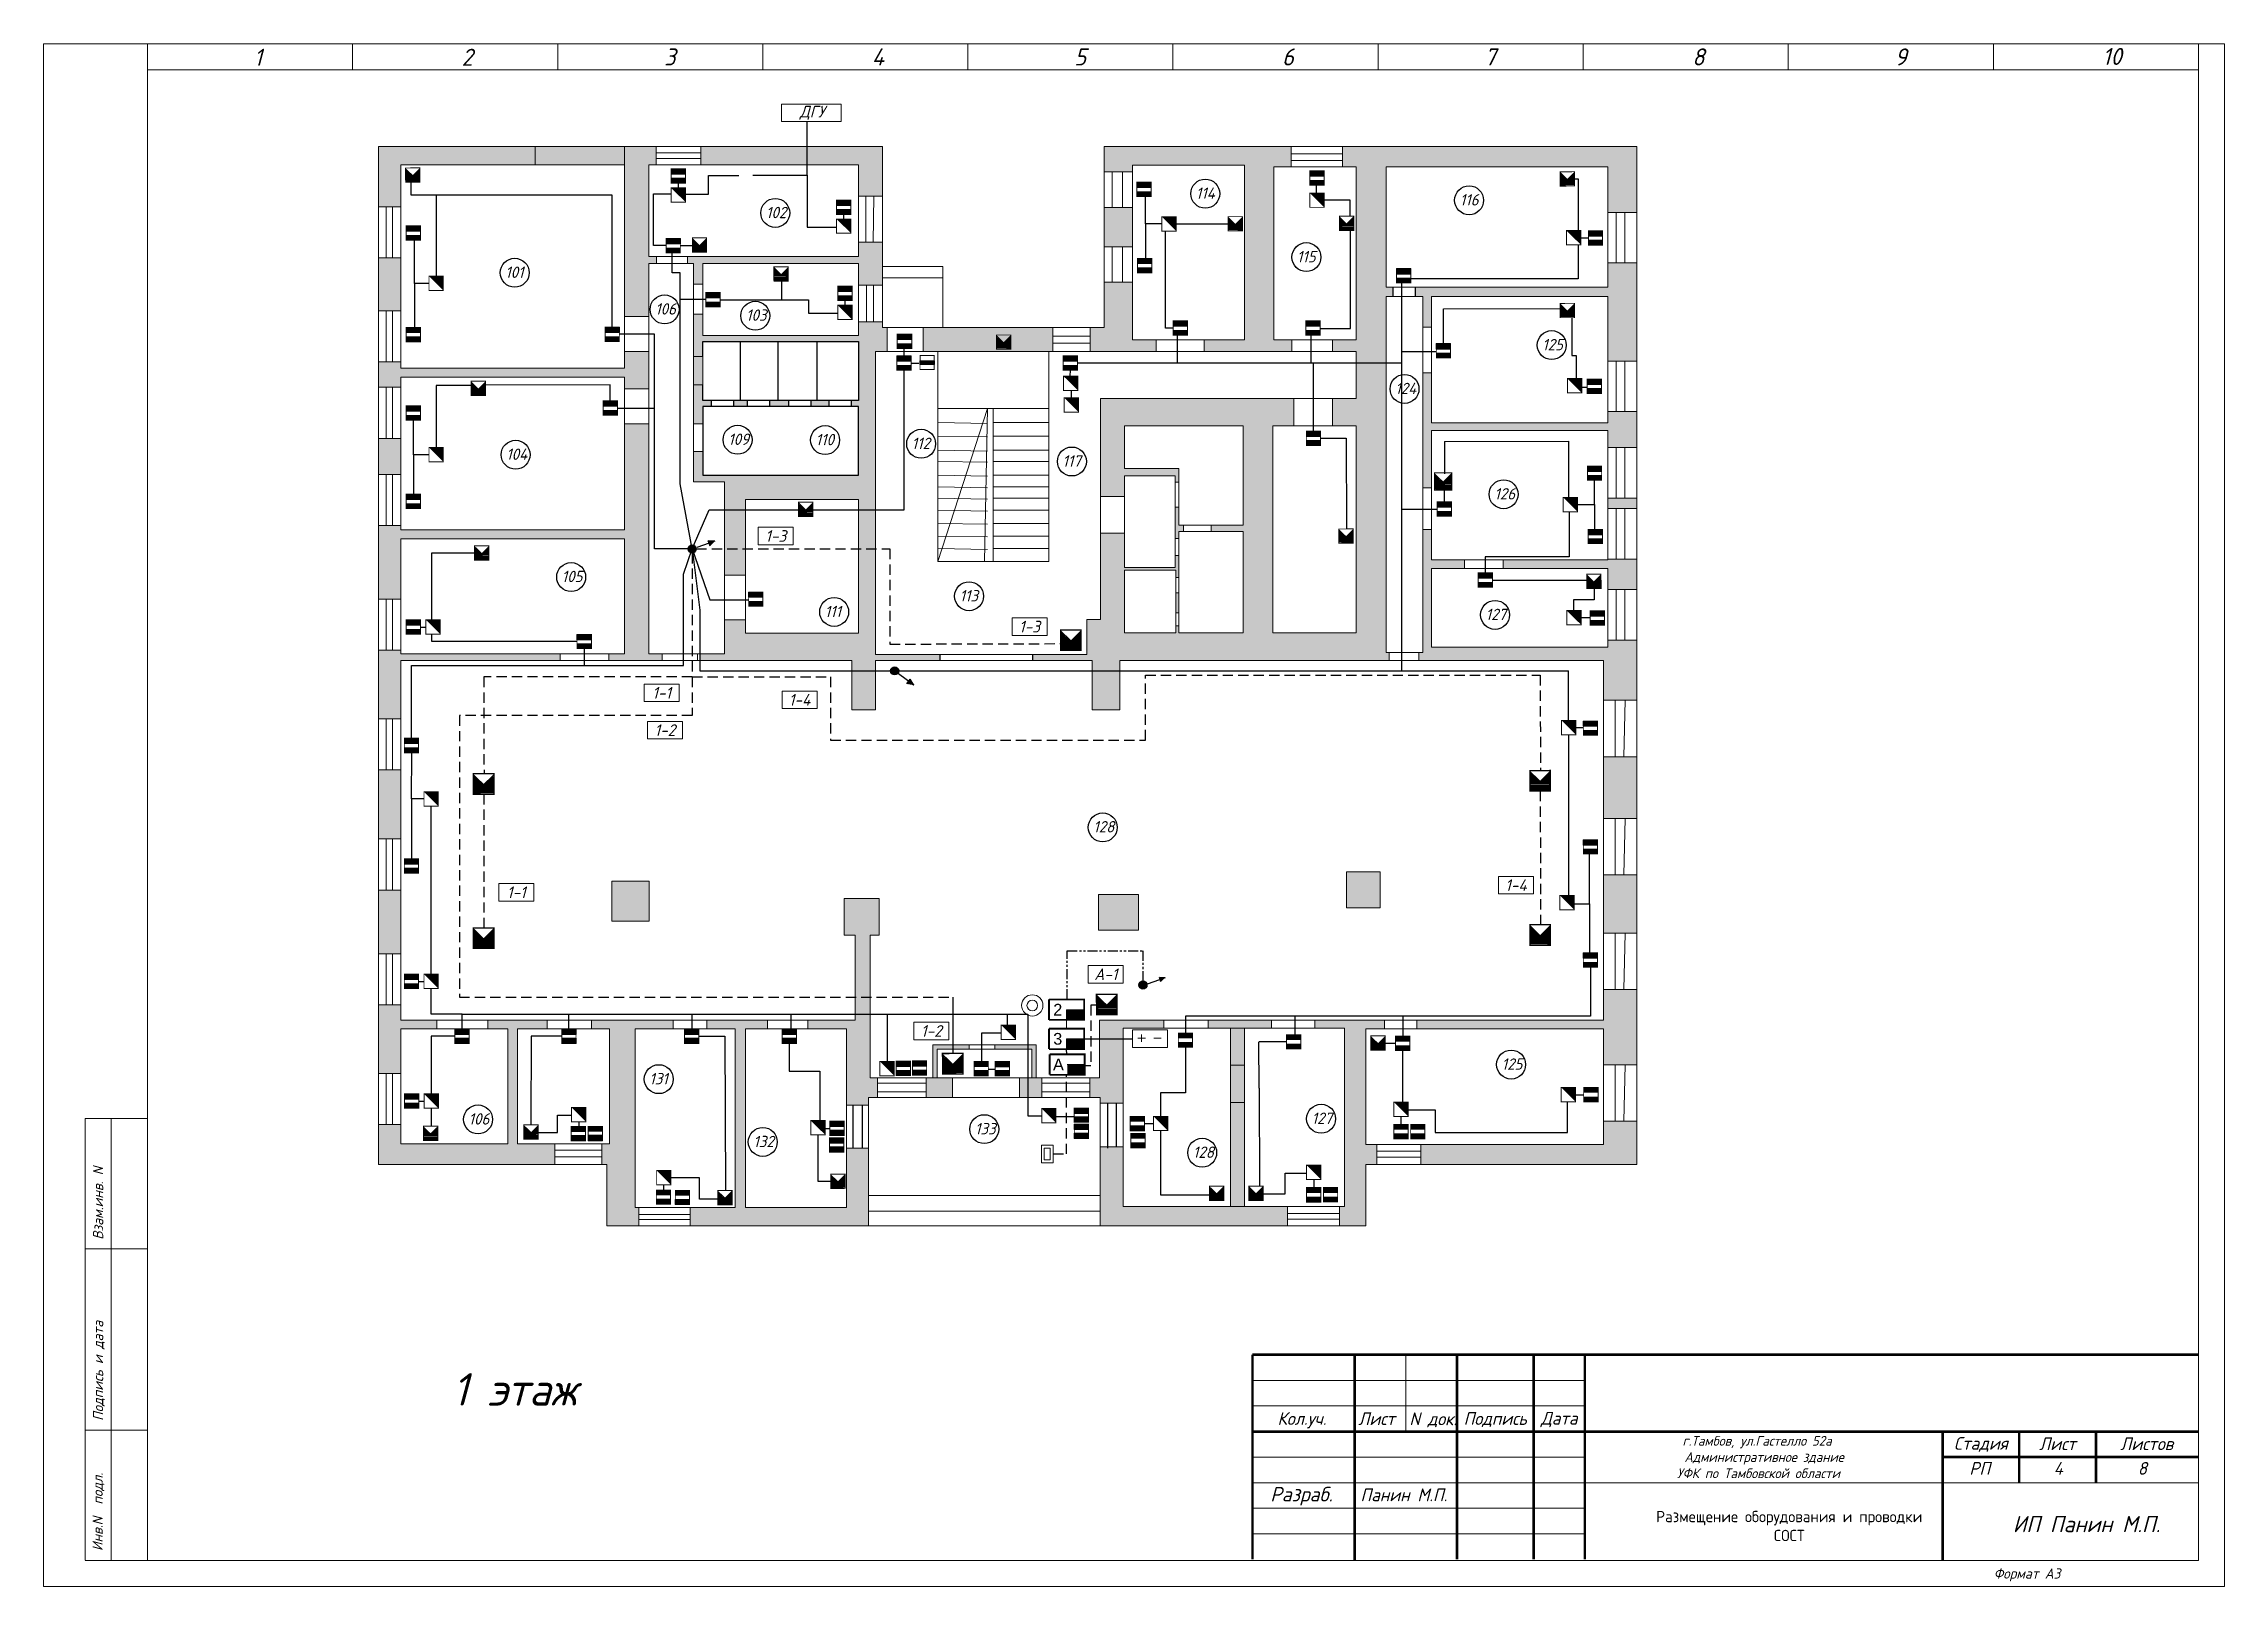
# Model space of a CAD drawing. Header units: inches. Extents: x -24 to 3888, y 393 to 1828.
# Drawn here: x 846.3 to 980.7, y 1275.6 to 1370.6 of the extents above; entities that cross this region are included whole.
import ezdxf

# ---------------------------------------------------------------- set-up
doc = ezdxf.new("R2010")
doc.units = ezdxf.units.IN
doc.header["$MEASUREMENT"] = 0
for name, pattern in [('Caddy_Solid', [0]), ('HIDDEN2', [4.7625, 3.175, -1.5875]), ('PHANTOM2', [1.25, 0.625, -0.125, 0.125, -0.125, 0.125, -0.125]), ('НЕВИДИМАЯ', [9.525, 6.35, -3.175])]:
    doc.linetypes.add(name, pattern=pattern)
doc.layers.get('0').transparency = 0.7
for name, color, linetype in [('BLK_12_THHN', 9, 'Continuous'), ('DESC', 7, 'Continuous'), ('LINK', 9, 'Continuous')]:
    doc.layers.add(name, color=color, linetype=linetype)
doc.styles.get("Standard").update_dxf_attribs({"font": 'GOST_Common Italic_0.ttf'})

msp = doc.modelspace()

# ---------------------------------------------------------------- texts
at = {"layer": 'DESC', "color": 0, "lineweight": 13}
for s, height, p in [('1', 1.05, (859.23, 1369.23)), ('2', 1.05, (872.03, 1369.23)), ('3', 1.05, (884.51, 1369.25)), ('4', 1.05, (897.31, 1369.25)), ('5', 1.05, (909.79, 1369.25)), ('6', 1.05, (922.59, 1369.25)), ('7', 1.05, (935.07, 1369.25)), ('8', 1.05, (947.87, 1369.25)), ('9', 1.05, (960.35, 1369.25)), ('10', 1.048, (973.15, 1369.28)), ('Формат А3', 0.629, (966.45, 1276.03))]:
    msp.add_text(s, height=height, dxfattribs=at).set_placement(p)
for s, p in [('Взам.инв. N', (849.94, 1296.91)), ('Подпись и дата', (849.94, 1285.75)), ('Инв.N  подл.', (849.91, 1277.73))]:
    msp.add_text(s, height=0.6288, rotation=90, dxfattribs=at).set_placement(p)
at = {"layer": 'DESC', "color": 0, "lineweight": 15}
for s, p in [('Кол.уч.', (922.31, 1285.5)), ('Лист', (927.29, 1285.49)), ('N док.', (930.44, 1285.48)), ('РП', (964.95, 1282.43)), ('4', (970.15, 1282.43)), ('8', (975.33, 1282.43))]:
    msp.add_text(s, height=0.787, dxfattribs=at).set_placement(p)
at = {"layer": 'DESC', "color": 0, "char_height": 0.72, "attachment_point": 5}
for s, insert, width in [('ДГУ', (893.64, 1366.33), 2.16), ('1-3', (891.39, 1340.26), 2.16), ('1-3', (907.03, 1334.68), 2.16), ('1-1', (884.36, 1330.6), 2.16), ('1-4', (892.86, 1330.17), 2.16), ('1-2', (884.56, 1328.3), 2.16), ('1-1', (875.4, 1318.31), 2.16), ('1-4', (937.01, 1318.75), 2.16), ('A-1', (911.73, 1313.26), 2.16), ('{\\fArial|b0|i0|c204|p34;2}', (908.77, 1311.08), 1.08), ('1-2', (900.98, 1309.77), 2.16), ('{\\fArial|b0|i0|c204|p34;3}', (908.77, 1309.28), 1.08), ('{\\fArial|b0|i0|c204|p34;A}', (908.81, 1307.7), 1.08)]:
    msp.add_mtext(s, dxfattribs=dict(at, insert=insert, width=width))
at = {"layer": 'DESC', "color": 0, "lineweight": 15, "attachment_point": 1}
for s, width, heights, insert, char_height in [('\\pi4.94395;1 этаж', 17.9743, [1.74], (866.52, 1288.69), 2), ('\\pi24.61185;г.Тамбов, ул.Гастелло 52а\\P\\pi24.36617; Административное здание \\P\\pi24.27003;УФК по Тамбовской области', 59.1919, [0], (922.66, 1284.82), 0.6), ('\\pi4.80835;ИП Панин М.П.', 17.9743, [1.74], (962.82, 1279.89), 1)]:
    msp.add_mtext_dynamic_manual_height_columns(s, width=width, gutter_width=1, heights=heights, dxfattribs=dict(at, insert=insert, char_height=char_height))
at = {"layer": 'DESC', "color": 0, "lineweight": 15, "attachment_point": 5}
for s, insert, char_height, width in [('Подпись', (935.73, 1285.83), 0.787, 4.725), ('Дата', (939.67, 1285.83), 0.787, 3.15), ('Стадия', (965.66, 1284.3), 0.787, 4.725), ('Лист', (970.38, 1284.34), 0.787, 5.67), ('Листов', (975.88, 1284.34), 0.787, 5.3325), ('Разраб.', (923.79, 1281.11), 0.9, 7.0924), ('{\\fGOST Common|b0|i0|c204|p34;Размещение оборудования и проводки\\PСОСТ}', (953.85, 1279.27), 0.7, 25.2)]:
    msp.add_mtext(s, dxfattribs=dict(at, insert=insert, char_height=char_height, width=width))
at = {"layer": 'DESC', "lineweight": 15, "insert": (930.1, 1281.19), "char_height": 0.787, "width": 6.3, "attachment_point": 5}
msp.add_mtext('Панин М.П.', dxfattribs=at)
at = {"layer": 'LINK', "color": 0, "char_height": 0.7, "attachment_point": 1}
for s, insert in [('114', (917.28, 1361.73)), ('102', (890.79, 1360.54)), ('116', (933.55, 1361.32)), ('115', (923.51, 1357.82)), ('101', (874.72, 1356.86)), ('106', (883.96, 1354.6)), ('103', (889.56, 1354.22)), ('125', (938.63, 1352.4)), ('124', (929.57, 1349.7)), ('104', (874.78, 1345.65)), ('109', (888.46, 1346.57)), ('110', (893.85, 1346.55)), ('112', (899.77, 1346.32)), ('117', (909.06, 1345.23)), ('126', (935.68, 1343.21)), ('105', (878.2, 1338.12)), ('111', (894.41, 1335.96)), ('113', (902.72, 1336.93)), ('127', (935.14, 1335.78)), ('128', (910.96, 1322.7)), ('125', (936.13, 1308.08)), ('131', (883.6, 1307.18)), ('106', (872.46, 1304.7)), ('133', (903.67, 1304.1)), ('127', (924.42, 1304.74)), ('132', (890.01, 1303.31)), ('128', (917.1, 1302.65))]:
    msp.add_mtext_dynamic_manual_height_columns(s, width=1.43, gutter_width=1, heights=[0], dxfattribs=dict(at, insert=insert))

# ---------------------------------------------------------------- blocks, each defined once
blk = doc.blocks.new('Объем')
at = {"const_width": 0.2}
blk.add_lwpolyline([(0, 0), (0, 3), (3, 3), (3, 0)], close=True, dxfattribs=at)
for points in [[(0.21, 2.94), (0.21, 0.09)], [(0.41, 2.94), (0.41, 0.09)], [(0.61, 2.94), (0.61, 0.09)], [(0.8, 2.94), (0.8, 0.09)], [(1.01, 2.94), (1.01, 0.09)], [(1.21, 2.94), (1.21, 0.09)], [(1.39, 1.52), (2.81, 2.97)], [(1.39, 2.94), (1.39, 0.09)], [(1.39, 1.48), (2.82, 0.03)], [(1.56, 2.93), (1.56, 1.76)], [(1.56, 0.09), (1.56, 1.25)], [(1.74, 0.06), (1.74, 1.05)], [(1.76, 2.94), (1.76, 1.94)], [(1.94, 2.95), (1.94, 2.15)], [(1.94, 0.06), (1.94, 0.87)], [(2.13, 2.93), (2.13, 2.33)], [(2.13, 0.05), (2.13, 0.66)], [(2.3, 2.93), (2.3, 2.52)], [(2.31, 0.06), (2.31, 0.48)], [(2.49, 2.94), (2.49, 2.7)], [(2.49, 0.07), (2.49, 0.29)]]:
    blk.add_lwpolyline(points, dxfattribs=at)
blk = doc.blocks.new('Звуковой')
blk.add_lwpolyline([(0.1, 2.9, 0, 4, 0), (1.5, 1.51, 4, 4, 0)], format="xyseb")
at = {"const_width": 0.2}
blk.add_lwpolyline([(0, 0), (0, 3), (3, 3), (3, 0)], close=True, dxfattribs=at)

# ---------------------------------------------------------------- hatches: boundary and pattern name
at = {"layer": 'BLK_12_THHN'}
h = msp.add_hatch(color=0, dxfattribs=at)
h.dxf.hatch_style = 1
h.paths.add_polyline_path([(944.46, 1347.93), (942.66, 1347.93), (942.66, 1347.24), (931.8, 1347.24), (931.8, 1350.31), (931.26, 1350.31), (931.26, 1343.23), (931.8, 1343.23), (931.8, 1346.75), (942.66, 1346.75), (942.66, 1345.71), (944.46, 1345.71)])
h.paths.add_polyline_path([(933.83, 1338.79), (931.8, 1338.79), (931.8, 1340.67), (931.26, 1340.67), (931.26, 1333.08), (931.03, 1333.08), (931.03, 1332.59), (942.41, 1332.59), (942.41, 1330.14), (944.46, 1330.14), (944.46, 1333.84), (942.66, 1333.84), (942.66, 1333.42), (931.8, 1333.42), (931.8, 1338.25), (933.83, 1338.25)])
h.paths.add_polyline_path([(944.46, 1338.84), (942.66, 1338.84), (942.66, 1338.79), (936.22, 1338.79), (936.22, 1338.25), (942.66, 1338.25), (942.66, 1336.96), (944.46, 1336.96)], flags=17)
h.paths.add_polyline_path([(944.46, 1342.6), (942.66, 1342.6), (942.66, 1341.96), (944.46, 1341.96)])
h.paths.add_polyline_path([(944.46, 1326.66), (942.41, 1326.66), (942.41, 1322.85), (944.46, 1322.85)])
h.paths.add_polyline_path([(944.46, 1319.38), (942.41, 1319.38), (942.41, 1315.8), (944.46, 1315.8)])
h.paths.add_polyline_path([(944.46, 1312.33), (942.41, 1312.33), (942.41, 1310.43), (930.89, 1310.43), (930.89, 1309.89), (942.41, 1309.89), (942.41, 1307.68), (944.46, 1307.68)])
h.paths.add_polyline_path([(944.46, 1304.21), (942.41, 1304.21), (942.41, 1302.77), (931.15, 1302.77), (931.15, 1301.55), (944.46, 1301.55)])
h.paths.add_polyline_path([(927.76, 1309.89), (928.9, 1309.89), (928.9, 1310.43), (924.62, 1310.43), (924.62, 1309.94), (926.44, 1309.94), (926.44, 1298.95), (926.13, 1298.95), (926.13, 1297.76), (927.76, 1297.76), (927.76, 1301.55), (928.43, 1301.55), (928.43, 1302.77), (927.76, 1302.77)])
h.paths.add_polyline_path([(920.27, 1309.94), (919.41, 1309.94), (919.41, 1307.67), (920.27, 1307.67)])
h.paths.add_polyline_path([(921.94, 1310.43), (918.04, 1310.43), (918.04, 1309.94), (921.94, 1309.94)])
h.paths.add_polyline_path([(922.93, 1298.95), (912.81, 1298.95), (912.81, 1302.63), (911.38, 1302.63), (911.38, 1297.76), (922.93, 1297.76)])
h.paths.add_polyline_path([(920.27, 1305.37), (919.41, 1305.37), (919.41, 1298.95), (920.27, 1298.95)])
h.paths.add_polyline_path([(912.81, 1309.94), (915.31, 1309.94), (915.31, 1310.43), (911.34, 1310.43), (911.34, 1306.89), (910.74, 1306.89), (910.74, 1305.66), (911.38, 1305.66), (911.38, 1305.32), (912.81, 1305.32)])
h.paths.add_polyline_path([(902.28, 1306.89), (900.65, 1306.89), (900.65, 1305.66), (902.28, 1305.66)])
h.paths.add_polyline_path([(907.79, 1306.89), (906.42, 1306.89), (906.42, 1305.66), (907.79, 1305.66)])
h.paths.add_polyline_path([(907.44, 1308.92), (904.9, 1308.92), (904.9, 1308.64), (907.17, 1308.64), (907.17, 1306.89), (907.44, 1306.89)])
h.paths.add_polyline_path([(903.31, 1308.92), (901.06, 1308.92), (901.06, 1306.89), (901.33, 1306.89), (901.33, 1308.64), (903.31, 1308.64)])
h.paths.add_polyline_path([(897.66, 1306.89), (897.21, 1306.89), (897.21, 1315.67), (897.77, 1315.67), (897.77, 1317.92), (895.6, 1317.92), (895.6, 1315.67), (896.28, 1315.67), (896.28, 1310.43), (893.36, 1310.43), (893.36, 1309.91), (895.75, 1309.91), (895.75, 1305.19), (897.1, 1305.19), (897.1, 1305.66), (897.66, 1305.66)])
h.paths.add_polyline_path([(928.63, 1319.58), (926.57, 1319.58), (926.57, 1317.36), (928.63, 1317.36)])
h.paths.add_polyline_path([(913.75, 1318.18), (911.29, 1318.18), (911.29, 1315.97), (913.75, 1315.97)])
h.paths.add_polyline_path([(883.59, 1319), (881.29, 1319), (881.29, 1316.54), (883.59, 1316.54)])
h.paths.add_polyline_path([(890.89, 1310.43), (887.15, 1310.43), (887.15, 1309.91), (888.89, 1309.91), (888.89, 1298.89), (886.11, 1298.89), (886.11, 1297.76), (897.1, 1297.76), (897.1, 1302.54), (895.75, 1302.54), (895.75, 1298.89), (889.53, 1298.89), (889.53, 1309.91), (890.89, 1309.91)])
h.paths.add_polyline_path([(882.72, 1309.91), (885.06, 1309.91), (885.06, 1310.43), (880.04, 1310.43), (880.04, 1309.91), (881.14, 1309.91), (881.14, 1302.81), (880.67, 1302.81), (880.67, 1301.55), (880.97, 1301.55), (880.97, 1297.76), (882.95, 1297.76), (882.95, 1298.89), (882.72, 1298.89)])
h.paths.add_polyline_path([(877.31, 1310.43), (873.65, 1310.43), (873.65, 1309.91), (874.88, 1309.91), (874.88, 1302.81), (868.29, 1302.81), (868.29, 1304), (866.9, 1304), (866.9, 1301.55), (877.78, 1301.55), (877.78, 1302.81), (875.48, 1302.81), (875.48, 1309.91), (877.31, 1309.91)])
h.paths.add_polyline_path([(868.29, 1309.91), (870.5, 1309.91), (870.5, 1310.43), (868.29, 1310.43), (868.29, 1311.37), (866.9, 1311.37), (866.9, 1307.15), (868.29, 1307.15)])
h.paths.add_polyline_path([(868.29, 1318.45), (866.9, 1318.45), (866.9, 1314.51), (868.29, 1314.51)])
h.paths.add_polyline_path([(868.29, 1325.86), (866.9, 1325.86), (866.9, 1321.6), (868.29, 1321.6)])
h.paths.add_polyline_path([(868.29, 1332.34), (868.29, 1332.59), (878.1, 1332.59), (878.1, 1333), (868.29, 1333), (868.29, 1333.23), (866.9, 1333.23), (866.9, 1329), (868.29, 1329)])
h.paths.add_polyline_path([(868.29, 1340.09), (882.07, 1340.09), (882.07, 1333), (881.1, 1333), (881.1, 1332.59), (884.38, 1332.59), (884.38, 1333), (883.56, 1333), (883.56, 1347.18), (882.07, 1347.18), (882.07, 1340.65), (868.29, 1340.65), (868.29, 1340.91), (866.9, 1340.91), (866.9, 1336.37), (868.29, 1336.37)])
h.paths.add_polyline_path([(868.29, 1350.05), (882.07, 1350.05), (882.07, 1349.33), (883.56, 1349.33), (883.56, 1351.62), (882.07, 1351.62), (882.07, 1350.59), (868.29, 1350.59), (868.29, 1351), (866.9, 1351), (866.9, 1349.42), (868.29, 1349.42)])
h.paths.add_polyline_path([(868.29, 1357.39), (866.9, 1357.39), (866.9, 1354.14), (868.29, 1354.14)])
h.paths.add_polyline_path([(876.56, 1364.26), (866.9, 1364.26), (866.9, 1360.54), (868.29, 1360.54), (868.29, 1363.13), (876.56, 1363.13)])
h.paths.add_polyline_path([(884.02, 1364.26), (882.07, 1364.26), (882.07, 1363.13), (882.07, 1353.78), (883.56, 1353.78), (883.56, 1357.05), (884.04, 1357.05), (884.04, 1357.47), (883.56, 1357.47), (883.56, 1363.13), (884.02, 1363.13)])
h.paths.add_polyline_path([(897.97, 1364.26), (886.77, 1364.26), (886.77, 1363.13), (896.48, 1363.13), (896.48, 1361.19), (897.97, 1361.19)])
h.paths.add_polyline_path([(897.97, 1358.37), (896.48, 1358.37), (896.48, 1357.47), (885.96, 1357.47), (885.96, 1357.05), (886.31, 1357.05), (886.31, 1355.77), (886.89, 1355.77), (886.89, 1357.05), (896.48, 1357.05), (896.48, 1355.72), (897.97, 1355.72), (897.97, 1356.87)])
h.paths.add_polyline_path([(923.16, 1364.26), (911.62, 1364.26), (911.62, 1362.69), (913.37, 1362.69), (913.37, 1363.1), (920.27, 1363.1), (920.27, 1352.35), (917.8, 1352.35), (917.8, 1351.63), (923.19, 1351.63), (923.19, 1352.35), (922.08, 1352.35), (922.08, 1363.01), (923.16, 1363.01)])
h.paths.add_polyline_path([(914.84, 1352.35), (913.37, 1352.35), (913.37, 1355.89), (911.62, 1355.89), (911.62, 1353.1), (910.76, 1353.1), (910.76, 1351.63), (914.84, 1351.63)])
h.paths.add_polyline_path([(908.46, 1353.1), (900.47, 1353.1), (900.47, 1351.63), (908.46, 1351.63)])
h = msp.add_hatch(color=0, dxfattribs=at)
h.dxf.hatch_style = 1
h.paths.add_polyline_path([(866.9, 1344.05), (868.29, 1344.05), (868.29, 1346.27), (866.9, 1346.27)])
h = msp.add_hatch(color=0, dxfattribs=at)
h.dxf.hatch_style = 1
h.paths.add_polyline_path([(887.64, 1339.94), (887.28, 1339.82), (887.34, 1339.64)])
h.paths.add_polyline_path([(887.23, 1339.97), (887.28, 1339.82), (887.64, 1339.94)])
h = msp.add_hatch(color=0, dxfattribs=at)
h.dxf.hatch_style = 1
h.paths.add_polyline_path([(886.49, 1339.46, -1), (885.99, 1339.46, -1)])
h = msp.add_hatch(color=0, dxfattribs=at)
h.dxf.hatch_style = 1
h.paths.add_polyline_path([(898.97, 1331.95, -1), (898.47, 1331.95, -1)])
h = msp.add_hatch(color=0, dxfattribs=at)
h.dxf.hatch_style = 1
h.paths.add_polyline_path([(899.9, 1331.07), (899.58, 1331.3), (899.46, 1331.15)])
h.paths.add_polyline_path([(899.68, 1331.44), (899.58, 1331.3), (899.9, 1331.07)])
h = msp.add_hatch(color=0, dxfattribs=at)
h.dxf.hatch_style = 1
h.paths.add_polyline_path([(914.27, 1312.6, -1), (913.78, 1312.6, -1)])
h = msp.add_hatch(color=0, dxfattribs=at)
h.dxf.hatch_style = 1
h.paths.add_polyline_path([(915.38, 1313.04), (915.09, 1312.94), (915.13, 1312.79)])
h.paths.add_polyline_path([(915.04, 1313.07), (915.09, 1312.94), (915.38, 1313.04)])
at = {"layer": 'DESC', "lineweight": 15}
h = msp.add_hatch(color=0, dxfattribs=at)
h.dxf.hatch_style = 1
h.paths.add_polyline_path([(884.94, 1362.33), (884.94, 1362), (885.83, 1362), (885.83, 1362.33)])
h.paths.add_polyline_path([(885.83, 1362.55), (885.83, 1362.88), (884.94, 1362.88), (884.94, 1362.55)])
h = msp.add_hatch(color=0, dxfattribs=at)
h.dxf.hatch_style = 1
h.paths.add_polyline_path([(913.64, 1361.5), (913.64, 1361.17), (914.53, 1361.17), (914.53, 1361.5)])
h.paths.add_polyline_path([(914.53, 1361.73), (914.53, 1362.06), (913.64, 1362.06), (913.64, 1361.73)])
h = msp.add_hatch(color=0, dxfattribs=at)
h.dxf.hatch_style = 1
h.paths.add_polyline_path([(924.3, 1362.2), (924.3, 1361.87), (925.18, 1361.87), (925.18, 1362.2)])
h.paths.add_polyline_path([(925.18, 1362.43), (925.18, 1362.75), (924.3, 1362.75), (924.3, 1362.43)])
h = msp.add_hatch(color=0, dxfattribs=at)
h.dxf.hatch_style = 1
h.paths.add_polyline_path([(895.14, 1360.4), (895.14, 1360.07), (896.02, 1360.07), (896.02, 1360.4)])
h.paths.add_polyline_path([(896.02, 1360.63), (896.02, 1360.96), (895.14, 1360.96), (895.14, 1360.63)])
at = {"layer": 'DESC'}
h = msp.add_hatch(color=0, dxfattribs=at)
h.dxf.hatch_style = 1
h.paths.add_polyline_path([(913.37, 1360.49), (911.62, 1360.49), (911.62, 1358.08), (913.37, 1358.08)])
at = {"layer": 'DESC', "lineweight": 15}
h = msp.add_hatch(color=0, dxfattribs=at)
h.dxf.hatch_style = 1
h.paths.add_polyline_path([(868.62, 1358.81), (868.62, 1358.49), (869.5, 1358.49), (869.5, 1358.81)])
h.paths.add_polyline_path([(869.5, 1359.04), (869.5, 1359.37), (868.62, 1359.37), (868.62, 1359.04)])
h = msp.add_hatch(color=0, dxfattribs=at)
h.dxf.hatch_style = 1
h.paths.add_polyline_path([(941.47, 1358.51), (941.47, 1358.18), (942.35, 1358.18), (942.35, 1358.51)])
h.paths.add_polyline_path([(942.35, 1358.74), (942.35, 1359.06), (941.47, 1359.06), (941.47, 1358.74)])
h = msp.add_hatch(color=0, dxfattribs=at)
h.dxf.hatch_style = 1
h.paths.add_polyline_path([(884.63, 1358.03), (884.63, 1357.71), (885.51, 1357.71), (885.51, 1358.03)])
h.paths.add_polyline_path([(885.51, 1358.26), (885.51, 1358.59), (884.63, 1358.59), (884.63, 1358.26)])
h = msp.add_hatch(color=0, dxfattribs=at)
h.dxf.hatch_style = 1
h.paths.add_polyline_path([(913.68, 1356.81), (913.68, 1356.48), (914.56, 1356.48), (914.56, 1356.81)])
h.paths.add_polyline_path([(914.56, 1357.04), (914.56, 1357.36), (913.68, 1357.36), (913.68, 1357.04)])
h = msp.add_hatch(color=0, dxfattribs=at)
h.dxf.hatch_style = 1
h.paths.add_polyline_path([(929.65, 1356.17), (929.65, 1355.85), (930.53, 1355.85), (930.53, 1356.17)])
h.paths.add_polyline_path([(930.53, 1356.4), (930.53, 1356.73), (929.65, 1356.73), (929.65, 1356.4)])
h = msp.add_hatch(color=0, dxfattribs=at)
h.dxf.hatch_style = 1
h.paths.add_polyline_path([(887.08, 1354.7), (887.08, 1354.37), (887.96, 1354.37), (887.96, 1354.7)])
h.paths.add_polyline_path([(887.96, 1354.93), (887.96, 1355.26), (887.08, 1355.26), (887.08, 1354.93)])
h = msp.add_hatch(color=0, dxfattribs=at)
h.dxf.hatch_style = 1
h.paths.add_polyline_path([(895.21, 1355.09), (895.21, 1354.77), (896.1, 1354.77), (896.1, 1355.09)])
h.paths.add_polyline_path([(896.1, 1355.32), (896.1, 1355.65), (895.21, 1355.65), (895.21, 1355.32)])
h = msp.add_hatch(color=0, dxfattribs=at)
h.dxf.hatch_style = 1
h.paths.add_polyline_path([(915.88, 1352.96), (915.88, 1352.63), (916.76, 1352.63), (916.76, 1352.96)])
h.paths.add_polyline_path([(916.76, 1353.18), (916.76, 1353.51), (915.88, 1353.51), (915.88, 1353.18)])
h = msp.add_hatch(color=0, dxfattribs=at)
h.dxf.hatch_style = 1
h.paths.add_polyline_path([(924.06, 1352.96), (924.06, 1352.63), (924.95, 1352.63), (924.95, 1352.96)])
h.paths.add_polyline_path([(924.95, 1353.18), (924.95, 1353.51), (924.06, 1353.51), (924.06, 1353.18)])
h = msp.add_hatch(color=0, dxfattribs=at)
h.dxf.hatch_style = 1
h.paths.add_polyline_path([(868.62, 1352.56), (868.62, 1352.23), (869.5, 1352.23), (869.5, 1352.56)])
h.paths.add_polyline_path([(869.5, 1352.79), (869.5, 1353.11), (868.62, 1353.11), (868.62, 1352.79)])
h = msp.add_hatch(color=0, dxfattribs=at)
h.dxf.hatch_style = 1
h.paths.add_polyline_path([(880.87, 1352.57), (880.87, 1352.25), (881.75, 1352.25), (881.75, 1352.57)])
h.paths.add_polyline_path([(881.75, 1352.8), (881.75, 1353.13), (880.87, 1353.13), (880.87, 1352.8)])
h = msp.add_hatch(color=0, dxfattribs=at)
h.dxf.hatch_style = 1
h.paths.add_polyline_path([(898.88, 1352.14), (898.88, 1351.81), (899.77, 1351.81), (899.77, 1352.14)])
h.paths.add_polyline_path([(899.77, 1352.36), (899.77, 1352.69), (898.88, 1352.69), (898.88, 1352.36)])
h = msp.add_hatch(color=0, dxfattribs=at)
h.dxf.hatch_style = 1
h.paths.add_polyline_path([(932.1, 1351.56), (932.1, 1351.23), (932.98, 1351.23), (932.98, 1351.56)])
h.paths.add_polyline_path([(932.98, 1351.78), (932.98, 1352.11), (932.1, 1352.11), (932.1, 1351.78)])
h = msp.add_hatch(color=0, dxfattribs=at)
h.dxf.hatch_style = 1
h.paths.add_polyline_path([(898.86, 1350.8), (898.86, 1350.47), (899.74, 1350.47), (899.74, 1350.8)])
h.paths.add_polyline_path([(899.74, 1351.03), (899.74, 1351.35), (898.86, 1351.35), (898.86, 1351.03)])
h = msp.add_hatch(color=0, dxfattribs=at)
h.dxf.hatch_style = 1
h.paths.add_polyline_path([(909.11, 1350.8), (909.11, 1350.47), (909.99, 1350.47), (909.99, 1350.8)])
h.paths.add_polyline_path([(909.99, 1351.03), (909.99, 1351.36), (909.11, 1351.36), (909.11, 1351.03)])
h = msp.add_hatch(color=0, dxfattribs=at)
h.dxf.hatch_style = 1
h.paths.add_polyline_path([(941.4, 1349.37), (941.4, 1349.04), (942.28, 1349.04), (942.28, 1349.37)])
h.paths.add_polyline_path([(942.28, 1349.6), (942.28, 1349.93), (941.4, 1349.93), (941.4, 1349.6)])
h = msp.add_hatch(color=0, dxfattribs=at)
h.dxf.hatch_style = 1
h.paths.add_polyline_path([(868.62, 1347.72), (868.62, 1347.4), (869.5, 1347.4), (869.5, 1347.72)])
h.paths.add_polyline_path([(869.5, 1347.95), (869.5, 1348.28), (868.62, 1348.28), (868.62, 1347.95)])
h = msp.add_hatch(color=0, dxfattribs=at)
h.dxf.hatch_style = 1
h.paths.add_polyline_path([(880.75, 1348.03), (880.75, 1347.7), (881.63, 1347.7), (881.63, 1348.03)])
h.paths.add_polyline_path([(881.63, 1348.26), (881.63, 1348.58), (880.75, 1348.58), (880.75, 1348.26)])
h = msp.add_hatch(color=0, dxfattribs=at)
h.dxf.hatch_style = 1
h.paths.add_polyline_path([(924.09, 1346.17), (924.09, 1345.84), (924.97, 1345.84), (924.97, 1346.17)])
h.paths.add_polyline_path([(924.97, 1346.4), (924.97, 1346.72), (924.09, 1346.72), (924.09, 1346.4)])
h = msp.add_hatch(color=0, dxfattribs=at)
h.dxf.hatch_style = 1
h.paths.add_polyline_path([(941.41, 1344.01), (941.41, 1343.69), (942.29, 1343.69), (942.29, 1344.01)])
h.paths.add_polyline_path([(942.29, 1344.24), (942.29, 1344.57), (941.41, 1344.57), (941.41, 1344.24)])
h = msp.add_hatch(color=0, dxfattribs=at)
h.dxf.hatch_style = 1
h.paths.add_polyline_path([(868.62, 1342.28), (868.62, 1341.95), (869.5, 1341.95), (869.5, 1342.28)])
h.paths.add_polyline_path([(869.5, 1342.5), (869.5, 1342.83), (868.62, 1342.83), (868.62, 1342.5)])
at = {"layer": 'DESC'}
h = msp.add_hatch(color=0, dxfattribs=at)
h.dxf.hatch_style = 1
h.paths.add_polyline_path([(916.24, 1340.92), (916.24, 1342.03), (916.01, 1342.03), (916.01, 1340.11), (916.24, 1340.11), (916.24, 1340.53), (916.51, 1340.53), (916.51, 1340.92)])
h.paths.add_polyline_path([(916.24, 1336.76), (916.04, 1336.76), (916.04, 1335.52), (916.24, 1335.52)])
at = {"layer": 'DESC', "lineweight": 15}
h = msp.add_hatch(color=0, dxfattribs=at)
h.dxf.hatch_style = 1
h.paths.add_polyline_path([(932.16, 1341.81), (932.16, 1341.49), (933.04, 1341.49), (933.04, 1341.81)])
h.paths.add_polyline_path([(933.04, 1342.04), (933.04, 1342.37), (932.16, 1342.37), (932.16, 1342.04)])
h = msp.add_hatch(color=0, dxfattribs=at)
h.dxf.hatch_style = 1
h.paths.add_polyline_path([(941.45, 1340.11), (941.45, 1339.79), (942.34, 1339.79), (942.34, 1340.11)])
h.paths.add_polyline_path([(942.34, 1340.34), (942.34, 1340.67), (941.45, 1340.67), (941.45, 1340.34)])
h = msp.add_hatch(color=0, dxfattribs=at)
h.dxf.hatch_style = 1
h.paths.add_polyline_path([(934.68, 1337.43), (934.68, 1337.11), (935.56, 1337.11), (935.56, 1337.43)])
h.paths.add_polyline_path([(935.56, 1337.66), (935.56, 1337.99), (934.68, 1337.99), (934.68, 1337.66)])
h = msp.add_hatch(color=0, dxfattribs=at)
h.dxf.hatch_style = 1
h.paths.add_polyline_path([(889.72, 1336.26), (889.72, 1335.93), (890.6, 1335.93), (890.6, 1336.26)])
h.paths.add_polyline_path([(890.6, 1336.49), (890.6, 1336.81), (889.72, 1336.81), (889.72, 1336.49)])
h = msp.add_hatch(color=0, dxfattribs=at)
h.dxf.hatch_style = 1
h.paths.add_polyline_path([(868.62, 1334.54), (868.62, 1334.21), (869.5, 1334.21), (869.5, 1334.54)])
h.paths.add_polyline_path([(869.5, 1334.76), (869.5, 1335.09), (868.62, 1335.09), (868.62, 1334.76)])
h = msp.add_hatch(color=0, dxfattribs=at)
h.dxf.hatch_style = 1
h.paths.add_polyline_path([(941.59, 1335.09), (941.59, 1334.77), (942.47, 1334.77), (942.47, 1335.09)])
h.paths.add_polyline_path([(942.47, 1335.32), (942.47, 1335.65), (941.59, 1335.65), (941.59, 1335.32)])
h = msp.add_hatch(color=0, dxfattribs=at)
h.dxf.hatch_style = 1
h.paths.add_polyline_path([(879.14, 1333.64), (879.14, 1333.32), (880.03, 1333.32), (880.03, 1333.64)])
h.paths.add_polyline_path([(880.03, 1333.87), (880.03, 1334.2), (879.14, 1334.2), (879.14, 1333.87)])
h = msp.add_hatch(color=0, dxfattribs=at)
h.dxf.hatch_style = 1
h.paths.add_polyline_path([(941.16, 1328.31), (941.16, 1327.98), (942.04, 1327.98), (942.04, 1328.31)])
h.paths.add_polyline_path([(942.04, 1328.54), (942.04, 1328.86), (941.16, 1328.86), (941.16, 1328.54)])
h = msp.add_hatch(color=0, dxfattribs=at)
h.dxf.hatch_style = 1
h.paths.add_polyline_path([(868.5, 1327.24), (868.5, 1326.91), (869.38, 1326.91), (869.38, 1327.24)])
h.paths.add_polyline_path([(869.38, 1327.47), (869.38, 1327.8), (868.5, 1327.8), (868.5, 1327.47)])
h = msp.add_hatch(color=0, dxfattribs=at)
h.dxf.hatch_style = 1
h.paths.add_polyline_path([(941.16, 1320.99), (941.16, 1320.67), (942.04, 1320.67), (942.04, 1320.99)])
h.paths.add_polyline_path([(942.04, 1321.22), (942.04, 1321.55), (941.16, 1321.55), (941.16, 1321.22)])
h = msp.add_hatch(color=0, dxfattribs=at)
h.dxf.hatch_style = 1
h.paths.add_polyline_path([(868.5, 1319.82), (868.5, 1319.49), (869.38, 1319.49), (869.38, 1319.82)])
h.paths.add_polyline_path([(869.38, 1320.05), (869.38, 1320.37), (868.5, 1320.37), (868.5, 1320.05)])
h = msp.add_hatch(color=0, dxfattribs=at)
h.dxf.hatch_style = 1
h.paths.add_polyline_path([(941.16, 1314.02), (941.16, 1313.7), (942.04, 1313.7), (942.04, 1314.02)])
h.paths.add_polyline_path([(942.04, 1314.25), (942.04, 1314.58), (941.16, 1314.58), (941.16, 1314.25)])
h = msp.add_hatch(color=0, dxfattribs=at)
h.dxf.hatch_style = 1
h.paths.add_polyline_path([(868.5, 1312.7), (868.5, 1312.38), (869.38, 1312.38), (869.38, 1312.7)])
h.paths.add_polyline_path([(869.38, 1312.93), (869.38, 1313.26), (868.5, 1313.26), (868.5, 1312.93)])
at = {"layer": 'DESC'}
for points in [[(909.31, 1311.08), (909.31, 1310.45), (910.39, 1310.45), (910.39, 1311.08)], [(909.31, 1309.28), (909.31, 1308.65), (910.39, 1308.65), (910.39, 1309.28)], [(909.35, 1307.7), (909.35, 1307.07), (910.43, 1307.07), (910.43, 1307.7)]]:
    msp.add_hatch(color=0, dxfattribs=at).paths.add_polyline_path(points)
at = {"layer": 'DESC', "lineweight": 15}
h = msp.add_hatch(color=0, dxfattribs=at)
h.dxf.hatch_style = 1
h.paths.add_polyline_path([(871.62, 1309.32), (871.62, 1308.99), (872.5, 1308.99), (872.5, 1309.32)])
h.paths.add_polyline_path([(872.5, 1309.55), (872.5, 1309.88), (871.62, 1309.88), (871.62, 1309.55)])
h = msp.add_hatch(color=0, dxfattribs=at)
h.dxf.hatch_style = 1
h.paths.add_polyline_path([(878.2, 1309.32), (878.2, 1308.99), (879.08, 1308.99), (879.08, 1309.32)])
h.paths.add_polyline_path([(879.08, 1309.55), (879.08, 1309.88), (878.2, 1309.88), (878.2, 1309.55)])
h = msp.add_hatch(color=0, dxfattribs=at)
h.dxf.hatch_style = 1
h.paths.add_polyline_path([(885.77, 1309.32), (885.77, 1308.99), (886.65, 1308.99), (886.65, 1309.32)])
h.paths.add_polyline_path([(886.65, 1309.55), (886.65, 1309.88), (885.77, 1309.88), (885.77, 1309.55)])
h = msp.add_hatch(color=0, dxfattribs=at)
h.dxf.hatch_style = 1
h.paths.add_polyline_path([(891.78, 1309.32), (891.78, 1308.99), (892.66, 1308.99), (892.66, 1309.32)])
h.paths.add_polyline_path([(892.66, 1309.55), (892.66, 1309.88), (891.78, 1309.88), (891.78, 1309.55)])
h = msp.add_hatch(color=0, dxfattribs=at)
h.dxf.hatch_style = 1
h.paths.add_polyline_path([(916.2, 1309.08), (916.2, 1308.76), (917.08, 1308.76), (917.08, 1309.08)])
h.paths.add_polyline_path([(917.08, 1309.31), (917.08, 1309.64), (916.2, 1309.64), (916.2, 1309.31)])
h = msp.add_hatch(color=0, dxfattribs=at)
h.dxf.hatch_style = 1
h.paths.add_polyline_path([(922.87, 1308.98), (922.87, 1308.66), (923.75, 1308.66), (923.75, 1308.98)])
h.paths.add_polyline_path([(923.75, 1309.21), (923.75, 1309.54), (922.87, 1309.54), (922.87, 1309.21)])
h = msp.add_hatch(color=0, dxfattribs=at)
h.dxf.hatch_style = 1
h.paths.add_polyline_path([(929.58, 1308.89), (929.58, 1308.56), (930.46, 1308.56), (930.46, 1308.89)])
h.paths.add_polyline_path([(930.46, 1309.11), (930.46, 1309.44), (929.58, 1309.44), (929.58, 1309.11)])
h = msp.add_hatch(color=0, dxfattribs=at)
h.dxf.hatch_style = 1
h.paths.add_polyline_path([(898.81, 1307.34), (898.81, 1307.02), (899.69, 1307.02), (899.69, 1307.34)])
h.paths.add_polyline_path([(899.69, 1307.57), (899.69, 1307.9), (898.81, 1307.9), (898.81, 1307.57)])
h = msp.add_hatch(color=0, dxfattribs=at)
h.dxf.hatch_style = 1
h.paths.add_polyline_path([(899.81, 1307.36), (899.81, 1307.04), (900.69, 1307.04), (900.69, 1307.36)])
h.paths.add_polyline_path([(900.69, 1307.59), (900.69, 1307.92), (899.81, 1307.92), (899.81, 1307.59)])
h = msp.add_hatch(color=0, dxfattribs=at)
h.dxf.hatch_style = 1
h.paths.add_polyline_path([(903.61, 1307.34), (903.61, 1307.01), (904.49, 1307.01), (904.49, 1307.34)])
h.paths.add_polyline_path([(904.49, 1307.57), (904.49, 1307.89), (903.61, 1307.89), (903.61, 1307.57)])
h = msp.add_hatch(color=0, dxfattribs=at)
h.dxf.hatch_style = 1
h.paths.add_polyline_path([(904.91, 1307.33), (904.91, 1307), (905.8, 1307), (905.8, 1307.33)])
h.paths.add_polyline_path([(905.8, 1307.55), (905.8, 1307.88), (904.91, 1307.88), (904.91, 1307.55)])
h = msp.add_hatch(color=0, dxfattribs=at)
h.dxf.hatch_style = 1
h.paths.add_polyline_path([(868.51, 1305.33), (868.51, 1305.01), (869.39, 1305.01), (869.39, 1305.33)])
h.paths.add_polyline_path([(869.39, 1305.56), (869.39, 1305.89), (868.51, 1305.89), (868.51, 1305.56)])
h = msp.add_hatch(color=0, dxfattribs=at)
h.dxf.hatch_style = 1
h.paths.add_polyline_path([(941.18, 1305.73), (941.18, 1305.4), (942.07, 1305.4), (942.07, 1305.73)])
h.paths.add_polyline_path([(942.07, 1305.96), (942.07, 1306.28), (941.18, 1306.28), (941.18, 1305.96)])
h = msp.add_hatch(color=0, dxfattribs=at)
h.dxf.hatch_style = 1
h.paths.add_polyline_path([(878.78, 1303.33), (878.78, 1303), (879.66, 1303), (879.66, 1303.33)])
h.paths.add_polyline_path([(879.66, 1303.55), (879.66, 1303.88), (878.78, 1303.88), (878.78, 1303.55)])
h = msp.add_hatch(color=0, dxfattribs=at)
h.dxf.hatch_style = 1
h.paths.add_polyline_path([(879.83, 1303.34), (879.83, 1303.01), (880.71, 1303.01), (880.71, 1303.34)])
h.paths.add_polyline_path([(880.71, 1303.57), (880.71, 1303.89), (879.83, 1303.89), (879.83, 1303.57)])
h = msp.add_hatch(color=0, dxfattribs=at)
h.dxf.hatch_style = 1
h.paths.add_polyline_path([(894.73, 1303.66), (894.73, 1303.33), (895.61, 1303.33), (895.61, 1303.66)])
h.paths.add_polyline_path([(895.61, 1303.88), (895.61, 1304.21), (894.73, 1304.21), (894.73, 1303.88)])
h = msp.add_hatch(color=0, dxfattribs=at)
h.dxf.hatch_style = 1
h.paths.add_polyline_path([(909.78, 1304.47), (909.78, 1304.14), (910.67, 1304.14), (910.67, 1304.47)])
h.paths.add_polyline_path([(910.67, 1304.69), (910.67, 1305.02), (909.78, 1305.02), (909.78, 1304.69)])
h = msp.add_hatch(color=0, dxfattribs=at)
h.dxf.hatch_style = 1
h.paths.add_polyline_path([(909.79, 1303.47), (909.79, 1303.14), (910.67, 1303.14), (910.67, 1303.47)])
h.paths.add_polyline_path([(910.67, 1303.7), (910.67, 1304.02), (909.79, 1304.02), (909.79, 1303.7)])
h = msp.add_hatch(color=0, dxfattribs=at)
h.dxf.hatch_style = 1
h.paths.add_polyline_path([(913.24, 1303.95), (913.24, 1303.62), (914.12, 1303.62), (914.12, 1303.95)])
h.paths.add_polyline_path([(914.12, 1304.18), (914.12, 1304.51), (913.24, 1304.51), (913.24, 1304.18)])
h = msp.add_hatch(color=0, dxfattribs=at)
h.dxf.hatch_style = 1
h.paths.add_polyline_path([(929.48, 1303.46), (929.48, 1303.13), (930.37, 1303.13), (930.37, 1303.46)])
h.paths.add_polyline_path([(930.37, 1303.69), (930.37, 1304.01), (929.48, 1304.01), (929.48, 1303.69)])
h = msp.add_hatch(color=0, dxfattribs=at)
h.dxf.hatch_style = 1
h.paths.add_polyline_path([(930.52, 1303.46), (930.52, 1303.13), (931.4, 1303.13), (931.4, 1303.46)])
h.paths.add_polyline_path([(931.4, 1303.68), (931.4, 1304.01), (930.52, 1304.01), (930.52, 1303.68)])
h = msp.add_hatch(color=0, dxfattribs=at)
h.dxf.hatch_style = 1
h.paths.add_polyline_path([(894.71, 1302.64), (894.71, 1302.31), (895.59, 1302.31), (895.59, 1302.64)])
h.paths.add_polyline_path([(895.59, 1302.86), (895.59, 1303.19), (894.71, 1303.19), (894.71, 1302.86)])
h = msp.add_hatch(color=0, dxfattribs=at)
h.dxf.hatch_style = 1
h.paths.add_polyline_path([(913.27, 1302.9), (913.27, 1302.57), (914.15, 1302.57), (914.15, 1302.9)])
h.paths.add_polyline_path([(914.15, 1303.13), (914.15, 1303.46), (913.27, 1303.46), (913.27, 1303.13)])
h = msp.add_hatch(color=0, dxfattribs=at)
h.dxf.hatch_style = 1
h.paths.add_polyline_path([(884.03, 1299.41), (884.03, 1299.09), (884.91, 1299.09), (884.91, 1299.41)])
h.paths.add_polyline_path([(884.91, 1299.64), (884.91, 1299.97), (884.03, 1299.97), (884.03, 1299.64)])
h = msp.add_hatch(color=0, dxfattribs=at)
h.dxf.hatch_style = 1
h.paths.add_polyline_path([(885.2, 1299.39), (885.2, 1299.07), (886.08, 1299.07), (886.08, 1299.39)])
h.paths.add_polyline_path([(886.08, 1299.62), (886.08, 1299.95), (885.2, 1299.95), (885.2, 1299.62)])
h = msp.add_hatch(color=0, dxfattribs=at)
h.dxf.hatch_style = 1
h.paths.add_polyline_path([(924.1, 1299.56), (924.1, 1299.23), (924.98, 1299.23), (924.98, 1299.56)])
h.paths.add_polyline_path([(924.98, 1299.79), (924.98, 1300.12), (924.1, 1300.12), (924.1, 1299.79)])
h = msp.add_hatch(color=0, dxfattribs=at)
h.dxf.hatch_style = 1
h.paths.add_polyline_path([(925.14, 1299.57), (925.14, 1299.24), (926.02, 1299.24), (926.02, 1299.57)])
h.paths.add_polyline_path([(926.02, 1299.79), (926.02, 1300.12), (925.14, 1300.12), (925.14, 1299.79)])
at = {"layer": 'LINK'}
h = msp.add_hatch(color=0, dxfattribs=at)
h.dxf.hatch_style = 1
h.paths.add_polyline_path([(882.07, 1364.26), (876.56, 1364.26), (876.56, 1363.13), (882.07, 1363.13)])
h = msp.add_hatch(color=0, dxfattribs=at)
h.dxf.hatch_style = 1
h.paths.add_polyline_path([(887.4, 1348.61), (886.89, 1348.61), (886.89, 1349.58), (886.31, 1349.58), (886.31, 1347.18), (886.89, 1347.18), (886.89, 1348.24), (887.4, 1348.24)], flags=17)
h.paths.add_polyline_path([(898.26, 1353.1), (897.97, 1353.1), (897.97, 1353.46), (896.48, 1353.46), (896.48, 1352.61), (886.89, 1352.61), (886.89, 1353.92), (886.31, 1353.92), (886.31, 1351.31), (886.89, 1351.31), (886.89, 1352.25), (896.48, 1352.25), (896.48, 1348.61), (896.04, 1348.61), (896.04, 1348.24), (896.48, 1348.24), (896.48, 1344.01), (886.89, 1344.01), (886.89, 1345.47), (886.31, 1345.47), (886.31, 1343.6), (888.23, 1343.6), (888.23, 1341.87), (889.52, 1341.87), (889.52, 1342.51), (896.48, 1342.51), (896.48, 1341.87), (897.53, 1341.87), (897.53, 1351.63), (898.26, 1351.63)])
h.paths.add_polyline_path([(889.63, 1348.61), (888.78, 1348.61), (888.78, 1348.24), (889.63, 1348.24)], flags=17)
h.paths.add_polyline_path([(892.17, 1348.61), (891.01, 1348.61), (891.01, 1348.24), (892.17, 1348.24)], flags=17)
h.paths.add_polyline_path([(894.66, 1348.61), (893.55, 1348.61), (893.55, 1348.24), (894.66, 1348.24)], flags=17)
h.paths.add_polyline_path([(923.31, 1348.73), (911.41, 1348.73), (911.41, 1342.7), (912.89, 1342.7), (912.89, 1343.97), (916.01, 1343.97), (916.01, 1343.58), (916.24, 1343.58), (916.24, 1344.42), (912.89, 1344.42), (912.89, 1347.05), (920.2, 1347.05), (920.2, 1340.92), (918.22, 1340.92), (918.22, 1340.53), (920.2, 1340.53), (920.2, 1334.3), (916.24, 1334.3), (916.24, 1334.72), (916.04, 1334.72), (916.04, 1334.3), (912.89, 1334.3), (912.89, 1338.15), (916.04, 1338.15), (916.04, 1337.7), (916.24, 1337.7), (916.24, 1339.05), (916.01, 1339.05), (916.01, 1338.32), (912.89, 1338.32), (912.89, 1340.44), (911.41, 1340.44), (911.41, 1335.12), (910.56, 1335.12), (910.56, 1332.97), (907.22, 1332.97), (907.22, 1332.59), (910.88, 1332.59), (910.88, 1331.95), (912.59, 1331.95), (912.59, 1332.59), (929.2, 1332.59), (929.2, 1333.08), (929.01, 1333.08), (929.01, 1350.92), (927.17, 1350.92), (927.17, 1348.73), (925.7, 1348.73), (925.7, 1347.05), (927.17, 1347.05), (927.17, 1334.3), (922.03, 1334.3), (922.03, 1347.05), (923.31, 1347.05)])
h.paths.add_polyline_path([(920.66, 1338.35), (921.54, 1338.35), (921.55, 1337.47), (920.66, 1337.46)], flags=16)
h.paths.add_polyline_path([(921.1, 1337.87), (921.11, 1337.87), (921.1, 1337.87)], flags=0)
h.paths.add_polyline_path([(929.43, 1355.6), (929.01, 1355.6), (929.01, 1363.01), (942.66, 1363.01), (942.66, 1360.19), (944.46, 1360.19), (944.46, 1364.26), (926.31, 1364.26), (926.31, 1363.01), (927.17, 1363.01), (927.17, 1352.35), (925.7, 1352.35), (925.7, 1351.63), (927.17, 1351.63), (927.17, 1350.92), (929.01, 1350.92), (929.01, 1355.02), (929.43, 1355.02)])
h.paths.add_polyline_path([(944.46, 1357.08), (942.66, 1357.08), (942.66, 1355.6), (930.8, 1355.6), (930.8, 1355.02), (931.26, 1355.02), (931.26, 1353.12), (931.8, 1353.12), (931.8, 1355.02), (942.66, 1355.02), (942.66, 1351.04), (944.46, 1351.04)], flags=17)
h = msp.add_hatch(color=0, dxfattribs=at)
h.dxf.hatch_style = 1
h.paths.add_polyline_path([(886.89, 1351.31), (886.31, 1351.31), (886.31, 1349.58), (886.89, 1349.58)])
h = msp.add_hatch(color=0, dxfattribs=at)
h.dxf.hatch_style = 1
h.paths.add_polyline_path([(901.16, 1351.06), (900.29, 1351.06), (900.29, 1350.82), (901.16, 1350.82)])
h = msp.add_hatch(color=0, dxfattribs=at)
h.dxf.hatch_style = 1
h.paths.add_polyline_path([(922.03, 1347.05), (923.31, 1347.05), (923.31, 1348.73), (911.41, 1348.73), (911.41, 1342.7), (912.89, 1342.7), (912.89, 1343.97), (916.01, 1343.97), (916.01, 1343.58), (916.24, 1343.58), (916.24, 1344.42), (912.89, 1344.42), (912.89, 1347.05), (920.2, 1347.05), (920.2, 1340.92), (918.22, 1340.92), (918.22, 1340.53), (920.2, 1340.53), (920.2, 1334.3), (916.24, 1334.3), (916.24, 1334.72), (916.04, 1334.72), (916.04, 1334.3), (912.89, 1334.3), (912.89, 1338.15), (916.04, 1338.15), (916.04, 1337.7), (916.24, 1337.7), (916.24, 1339.05), (916.01, 1339.05), (916.01, 1338.32), (912.89, 1338.32), (912.89, 1340.44), (911.41, 1340.44), (911.41, 1335.12), (910.56, 1335.12), (910.56, 1332.97), (907.22, 1332.97), (907.22, 1332.59), (910.88, 1332.59), (910.88, 1331.95), (912.59, 1331.95), (912.59, 1332.59), (929.2, 1332.59), (929.2, 1333.08), (929.01, 1333.08), (929.01, 1350.92), (927.17, 1350.92), (927.17, 1348.73), (925.7, 1348.73), (925.7, 1347.05), (927.17, 1347.05), (927.17, 1334.3), (922.03, 1334.3)])
h = msp.add_hatch(color=0, dxfattribs=at)
h.dxf.hatch_style = 1
h.paths.add_polyline_path([(897.53, 1339.46), (896.48, 1339.46), (896.48, 1334.27), (889.52, 1334.27), (889.52, 1335.09), (888.23, 1335.09), (888.23, 1333), (886.72, 1333), (886.72, 1332.59), (896.07, 1332.59), (896.07, 1331.95), (897.53, 1331.95), (897.53, 1332.59), (901.51, 1332.59), (901.51, 1332.97), (897.53, 1332.97)])
h.paths.add_polyline_path([(889.52, 1339.46), (888.23, 1339.46), (888.23, 1337.85), (889.52, 1337.85)], flags=17)
h.paths.add_polyline_path([(889.52, 1341.87), (888.23, 1341.87), (888.23, 1339.46), (889.52, 1339.46)])
h.paths.add_polyline_path([(897.53, 1341.87), (896.48, 1341.87), (896.48, 1339.46), (897.53, 1339.46)])
h = msp.add_hatch(color=0, dxfattribs=at)
h.dxf.hatch_style = 1
h.paths.add_polyline_path([(897.53, 1331.95), (896.07, 1331.95), (896.07, 1329.55), (897.53, 1329.55)])
h.paths.add_polyline_path([(912.59, 1331.95), (910.88, 1331.95), (910.88, 1329.55), (912.59, 1329.55)])
h = msp.add_hatch(color=0, dxfattribs=at)
h.dxf.hatch_style = 1
h.paths.add_polyline_path([(920.27, 1307.67), (919.41, 1307.67), (919.41, 1305.37), (920.27, 1305.37)])

# ---------------------------------------------------------------- linework, layer by layer
at = {"layer": 'BLK_12_THHN', "color": 0, "lineweight": 15}
for p, q in [((866.9, 1364.26), (897.97, 1364.26)), ((866.9, 1301.55), (866.9, 1364.26)), ((897.97, 1364.26), (897.97, 1353.1)), ((911.62, 1353.1), (911.62, 1364.26)), ((911.62, 1364.26), (944.46, 1364.26)), ((923.16, 1364.26), (923.16, 1363.01)), ((926.31, 1364.26), (926.31, 1363.01)), ((944.46, 1364.26), (944.46, 1301.55)), ((884.02, 1363.87), (886.77, 1363.87)), ((884.02, 1363.51), (886.77, 1363.51)), ((923.16, 1363.8), (926.31, 1363.8)), ((923.16, 1363.39), (926.31, 1363.39)), ((911.62, 1362.69), (913.37, 1362.69)), ((912.13, 1362.69), (912.13, 1360.49)), ((912.75, 1362.69), (912.75, 1360.49)), ((866.9, 1360.54), (868.29, 1360.54)), ((867.37, 1360.54), (867.37, 1357.39)), ((867.76, 1360.54), (867.76, 1357.39)), ((896.94, 1361.19), (896.94, 1358.37)), ((897.44, 1361.19), (897.39, 1358.37)), ((911.62, 1360.49), (913.37, 1360.49)), ((942.66, 1360.19), (944.46, 1360.19)), ((943.19, 1360.19), (943.19, 1357.08)), ((943.72, 1360.19), (943.72, 1357.08)), ((884.04, 1357.47), (884.04, 1357.05)), ((885.96, 1357.47), (885.96, 1357.05)), ((911.62, 1358.08), (913.37, 1358.08)), ((912.13, 1358.08), (912.13, 1355.89)), ((912.75, 1358.08), (912.75, 1355.89)), ((866.9, 1357.39), (868.29, 1357.39)), ((886.31, 1357.05), (883.56, 1357.05)), ((883.56, 1357.05), (883.56, 1333)), ((886.31, 1357.05), (886.31, 1343.6)), ((942.66, 1357.08), (944.46, 1357.08)), ((896.98, 1355.72), (896.98, 1353.46)), ((897.41, 1355.72), (897.41, 1353.46)), ((911.62, 1355.89), (913.37, 1355.89)), ((866.9, 1354.14), (868.29, 1354.14)), ((867.37, 1354.14), (867.37, 1351)), ((867.76, 1354.14), (867.76, 1351)), ((897.97, 1353.1), (911.62, 1353.1)), ((898.26, 1353.1), (898.26, 1351.63)), ((900.47, 1353.1), (900.47, 1351.63)), ((908.46, 1353.1), (908.46, 1351.63)), ((908.46, 1352.57), (910.76, 1352.57)), ((908.46, 1352.15), (910.76, 1352.15)), ((910.76, 1353.1), (910.76, 1351.63)), ((914.84, 1352.35), (914.84, 1351.63)), ((917.8, 1352.35), (917.8, 1351.63)), ((923.19, 1352.35), (923.19, 1351.63)), ((925.7, 1352.35), (925.7, 1351.63)), ((931.26, 1353.12), (931.8, 1353.12)), ((866.9, 1351), (868.29, 1351)), ((897.53, 1332.97), (897.53, 1351.63)), ((897.53, 1351.63), (927.17, 1351.63)), ((901.37, 1351.63), (901.37, 1338.69)), ((908.22, 1338.69), (908.22, 1351.63)), ((927.17, 1351.63), (927.17, 1348.73)), ((942.66, 1351.04), (944.46, 1351.04)), ((943.19, 1351.04), (943.19, 1347.93)), ((943.72, 1351.04), (943.72, 1347.93)), ((866.9, 1349.42), (868.29, 1349.42)), ((867.37, 1349.42), (867.37, 1346.27)), ((867.76, 1349.42), (867.76, 1346.27)), ((931.26, 1350.31), (931.8, 1350.31)), ((901.37, 1348.11), (908.22, 1348.11)), ((901.37, 1338.69), (904.44, 1348.11)), ((904.44, 1348.11), (904.26, 1338.69)), ((904.79, 1348.11), (904.79, 1338.69)), ((927.17, 1348.73), (911.41, 1348.73)), ((911.41, 1348.73), (911.41, 1335.12)), ((923.31, 1348.73), (923.31, 1347.05)), ((925.7, 1348.73), (925.7, 1347.05)), ((901.37, 1347.25), (904.43, 1347.19)), ((904.79, 1347.25), (908.22, 1347.25)), ((912.89, 1347.05), (920.2, 1347.05)), ((912.89, 1344.42), (912.89, 1347.05)), ((920.2, 1347.05), (920.2, 1340.92)), ((942.66, 1347.93), (944.46, 1347.93)), ((866.9, 1346.27), (868.29, 1346.27)), ((901.37, 1346.42), (904.43, 1346.36)), ((901.37, 1345.55), (904.43, 1345.49)), ((904.79, 1346.42), (908.22, 1346.42)), ((904.79, 1345.55), (908.22, 1345.55)), ((942.66, 1345.71), (944.46, 1345.71)), ((943.19, 1345.71), (943.19, 1342.6)), ((943.72, 1345.71), (943.72, 1342.6)), ((866.9, 1344.05), (868.29, 1344.05)), ((867.37, 1344.05), (867.37, 1340.91)), ((867.76, 1344.05), (867.76, 1340.91)), ((901.37, 1344.86), (904.43, 1344.81)), ((904.79, 1344.86), (908.22, 1344.86)), ((916.24, 1344.42), (912.89, 1344.42)), ((916.24, 1340.92), (916.24, 1344.42)), ((886.31, 1343.6), (888.23, 1343.6)), ((888.23, 1343.6), (888.23, 1333)), ((901.37, 1344), (904.43, 1343.94)), ((901.37, 1343.28), (904.43, 1343.22)), ((904.79, 1344), (908.22, 1344)), ((904.79, 1343.28), (908.22, 1343.28)), ((911.41, 1342.7), (912.89, 1342.7)), ((912.89, 1343.97), (916.01, 1343.97)), ((912.89, 1338.32), (912.89, 1343.97)), ((916.01, 1343.97), (916.01, 1338.32)), ((916.01, 1343.58), (916.24, 1343.58)), ((931.26, 1343.23), (931.8, 1343.23)), ((901.37, 1342.59), (904.43, 1342.54)), ((901.37, 1341.85), (904.43, 1341.79)), ((904.79, 1342.59), (908.22, 1342.59)), ((904.79, 1341.85), (908.22, 1341.85)), ((916.01, 1342.03), (916.24, 1342.03)), ((942.66, 1342.6), (944.46, 1342.6)), ((942.66, 1341.96), (944.46, 1341.96)), ((943.19, 1341.96), (943.19, 1338.84)), ((943.72, 1341.96), (943.72, 1338.84)), ((866.9, 1340.91), (868.29, 1340.91)), ((901.37, 1341.04), (904.43, 1340.98)), ((901.37, 1340.26), (904.43, 1340.21)), ((904.79, 1341.04), (908.22, 1341.04)), ((904.79, 1340.26), (908.22, 1340.26)), ((911.41, 1340.44), (912.89, 1340.44)), ((916.01, 1340.11), (916.24, 1340.11)), ((920.2, 1340.92), (916.24, 1340.92)), ((916.24, 1340.53), (920.2, 1340.53)), ((916.24, 1334.3), (916.24, 1340.53)), ((916.24, 1340.53), (916.24, 1337.48)), ((916.51, 1340.92), (916.51, 1340.53)), ((918.22, 1340.92), (918.22, 1340.53)), ((920.2, 1340.53), (920.2, 1334.3)), ((931.26, 1340.67), (931.8, 1340.67)), ((901.37, 1339.49), (904.43, 1339.43)), ((901.37, 1338.69), (908.22, 1338.69)), ((904.79, 1339.49), (908.22, 1339.49)), ((916.01, 1339.05), (916.24, 1339.05)), ((933.83, 1338.25), (933.83, 1338.79)), ((936.22, 1338.25), (936.22, 1338.79)), ((942.66, 1338.84), (944.46, 1338.84)), ((916.01, 1338.32), (912.89, 1338.32)), ((916.04, 1338.15), (912.89, 1338.15)), ((912.89, 1338.15), (912.89, 1334.3)), ((916.04, 1334.3), (916.04, 1338.15)), ((916.04, 1337.7), (916.24, 1337.7)), ((866.9, 1336.37), (868.29, 1336.37)), ((867.37, 1336.37), (867.37, 1333.23)), ((867.76, 1336.37), (867.76, 1333.23)), ((916.04, 1336.76), (916.24, 1336.76)), ((942.66, 1336.96), (944.46, 1336.96)), ((943.19, 1336.96), (943.19, 1333.84)), ((943.72, 1336.96), (943.72, 1333.84)), ((911.41, 1335.12), (910.56, 1335.12)), ((910.56, 1335.12), (910.56, 1332.97)), ((916.04, 1335.52), (916.24, 1335.52)), ((916.04, 1334.72), (916.24, 1334.72)), ((912.89, 1334.3), (916.04, 1334.3)), ((920.2, 1334.3), (916.24, 1334.3)), ((942.66, 1333.84), (944.46, 1333.84)), ((866.9, 1333.23), (868.29, 1333.23)), ((896.07, 1332.59), (868.29, 1332.59)), ((868.29, 1332.59), (868.29, 1332.34)), ((868.29, 1332.34), (868.29, 1310.43)), ((883.56, 1333), (888.23, 1333)), ((896.07, 1329.55), (896.07, 1332.59)), ((910.56, 1332.97), (897.53, 1332.97)), ((910.88, 1332.59), (897.53, 1332.59)), ((897.53, 1332.59), (897.53, 1329.55)), ((910.88, 1329.55), (910.88, 1332.59)), ((942.41, 1332.59), (912.59, 1332.59)), ((912.59, 1332.59), (912.59, 1329.55)), ((929.2, 1333.08), (929.2, 1332.59)), ((931.03, 1333.08), (931.03, 1332.59)), ((942.41, 1310.43), (942.41, 1332.59)), ((897.53, 1329.55), (896.07, 1329.55)), ((912.59, 1329.55), (910.88, 1329.55)), ((942.41, 1330.14), (944.46, 1330.14)), ((943.12, 1330.14), (943.12, 1326.66)), ((943.74, 1330.14), (943.66, 1326.66)), ((866.9, 1329), (868.29, 1329)), ((867.37, 1329), (867.37, 1325.86)), ((867.76, 1329), (867.76, 1325.86)), ((942.41, 1326.66), (944.46, 1326.66)), ((866.9, 1325.86), (868.29, 1325.86)), ((942.41, 1322.85), (944.46, 1322.85)), ((943.12, 1322.85), (943.12, 1319.38)), ((943.74, 1322.85), (943.66, 1319.38)), ((866.9, 1321.6), (868.29, 1321.6)), ((867.37, 1321.6), (867.37, 1318.45)), ((867.76, 1321.6), (867.76, 1318.45)), ((942.41, 1319.38), (944.46, 1319.38)), ((866.9, 1318.45), (868.29, 1318.45)), ((895.6, 1315.67), (895.6, 1317.92)), ((895.6, 1317.92), (897.77, 1317.92)), ((897.77, 1317.92), (897.77, 1315.67)), ((942.41, 1315.8), (944.46, 1315.8)), ((943.12, 1315.8), (943.12, 1312.33)), ((943.74, 1315.8), (943.66, 1312.33)), ((866.9, 1314.51), (868.29, 1314.51)), ((867.37, 1314.51), (867.37, 1311.37)), ((867.76, 1314.51), (867.76, 1311.37)), ((896.28, 1315.67), (895.6, 1315.67)), ((896.28, 1310.43), (896.28, 1315.67)), ((897.77, 1315.67), (897.21, 1315.67)), ((897.21, 1315.67), (897.21, 1306.89)), ((942.41, 1312.33), (944.46, 1312.33)), ((866.9, 1311.37), (868.29, 1311.37)), ((868.29, 1310.43), (896.28, 1310.43)), ((870.5, 1310.43), (870.5, 1309.91)), ((873.65, 1310.43), (873.65, 1309.91)), ((877.31, 1310.43), (877.31, 1309.91)), ((880.04, 1310.43), (880.04, 1309.91)), ((885.06, 1310.43), (885.06, 1309.91)), ((887.15, 1310.43), (887.15, 1309.91)), ((890.89, 1310.43), (890.89, 1309.91)), ((893.36, 1310.43), (893.36, 1309.91)), ((911.34, 1306.89), (911.34, 1310.43)), ((911.34, 1310.43), (942.41, 1310.43)), ((915.31, 1310.43), (915.31, 1309.94)), ((918.04, 1310.43), (918.04, 1309.94)), ((921.94, 1310.43), (921.94, 1309.94)), ((924.62, 1310.43), (924.62, 1309.94)), ((928.9, 1310.43), (928.9, 1309.89)), ((930.89, 1310.43), (930.89, 1309.89)), ((919.41, 1309.94), (919.41, 1298.95)), ((920.27, 1309.94), (920.27, 1298.95)), ((907.44, 1308.92), (901.06, 1308.92)), ((901.06, 1308.92), (901.06, 1306.89)), ((901.33, 1306.89), (901.33, 1308.64)), ((901.33, 1308.64), (907.17, 1308.64)), ((903.31, 1308.92), (903.31, 1308.64)), ((904.9, 1308.92), (904.9, 1308.64)), ((907.17, 1308.64), (907.17, 1306.89)), ((907.44, 1306.89), (907.44, 1308.92)), ((866.9, 1307.15), (868.29, 1307.15)), ((867.37, 1307.15), (867.37, 1304)), ((867.76, 1307.15), (867.76, 1304)), ((897.21, 1306.89), (911.34, 1306.89)), ((897.66, 1306.89), (897.66, 1305.66)), ((897.66, 1306.55), (900.65, 1306.55)), ((900.65, 1306.89), (900.65, 1305.66)), ((902.28, 1306.89), (902.28, 1305.66)), ((906.42, 1306.89), (906.42, 1305.66)), ((907.79, 1306.89), (907.79, 1305.66)), ((907.79, 1306.55), (910.74, 1306.55)), ((910.74, 1306.89), (910.74, 1305.66)), ((919.41, 1307.67), (920.27, 1307.67)), ((942.41, 1307.68), (944.46, 1307.68)), ((943.12, 1307.68), (943.12, 1304.21)), ((943.74, 1307.68), (943.66, 1304.21)), ((895.75, 1305.19), (897.1, 1305.19)), ((897.66, 1306.01), (900.65, 1306.01)), ((907.79, 1306.01), (910.74, 1306.01)), ((911.38, 1305.32), (912.81, 1305.32)), ((919.41, 1305.37), (920.27, 1305.37)), ((866.9, 1304), (868.29, 1304)), ((942.41, 1304.21), (944.46, 1304.21)), ((877.78, 1302.81), (877.78, 1301.55)), ((877.78, 1302.43), (880.67, 1302.43)), ((880.67, 1302.81), (880.67, 1301.55)), ((895.75, 1302.54), (897.1, 1302.54)), ((911.38, 1302.63), (912.81, 1302.63)), ((928.43, 1302.77), (928.43, 1301.55)), ((928.43, 1302.36), (931.15, 1302.36)), ((931.15, 1302.77), (931.15, 1301.55)), ((880.97, 1301.55), (866.9, 1301.55)), ((877.78, 1302.01), (880.67, 1302.01)), ((880.97, 1297.76), (880.97, 1301.55)), ((944.46, 1301.55), (927.76, 1301.55)), ((927.76, 1301.55), (927.76, 1297.76)), ((928.43, 1301.99), (931.15, 1301.99)), ((882.95, 1298.89), (882.95, 1297.76)), ((882.95, 1298.47), (886.11, 1298.47)), ((886.11, 1298.89), (886.11, 1297.76)), ((897.1, 1299.64), (911.38, 1299.64)), ((897.1, 1298.66), (911.38, 1298.66)), ((922.93, 1298.95), (922.93, 1297.76)), ((922.93, 1298.53), (926.13, 1298.53)), ((926.13, 1298.95), (926.13, 1297.76)), ((927.76, 1297.76), (880.97, 1297.76)), ((882.95, 1298.15), (886.11, 1298.15)), ((922.93, 1298.18), (926.13, 1298.18))]:
    msp.add_line(p, q, dxfattribs=at)
at = {"layer": 'BLK_12_THHN', "color": 0}
for p, q in [((887.64, 1339.94), (887.23, 1339.97)), ((887.34, 1339.64), (887.23, 1339.97)), ((887.64, 1339.94), (886.52, 1339.56)), ((901.51, 1332.97), (901.51, 1332.59)), ((907.22, 1332.97), (907.22, 1332.59)), ((899.9, 1331.07), (898.95, 1331.77)), ((899.46, 1331.15), (899.68, 1331.44)), ((899.9, 1331.07), (899.68, 1331.44)), ((902.3, 1311.85), (902.3, 1308.38)), ((915.38, 1313.04), (914.27, 1312.66)), ((915.38, 1313.04), (915.04, 1313.07)), ((915.13, 1312.79), (915.04, 1313.07)), ((910.39, 1309.28), (913.38, 1309.28)), ((909.33, 1308.33), (909.31, 1308.65))]:
    msp.add_line(p, q, dxfattribs=at)
at = {"layer": 'BLK_12_THHN', "color": 0, "linetype": 'HIDDEN2', "ltscale": 0.2}
for p, q in [((886.24, 1339.21), (886.24, 1331.58)), ((886.49, 1339.46), (898.42, 1339.46)), ((898.42, 1339.46), (898.42, 1333.6)), ((898.42, 1333.6), (908.94, 1333.63)), ((886.24, 1331.58), (873.39, 1331.59)), ((873.39, 1331.58), (873.41, 1325.62)), ((886.24, 1331.58), (886.24, 1329.2)), ((886.24, 1331.58), (894.76, 1331.58)), ((894.76, 1331.58), (894.76, 1327.68)), ((914.17, 1327.68), (914.17, 1331.69)), ((914.17, 1331.69), (938.5, 1331.69)), ((938.5, 1331.69), (938.52, 1325.81)), ((886.24, 1329.2), (871.89, 1329.2)), ((871.89, 1329.2), (871.89, 1311.85)), ((894.76, 1327.68), (914.17, 1327.68)), ((873.39, 1324.36), (873.39, 1316.11)), ((938.5, 1324.55), (938.53, 1316.31)), ((871.89, 1311.85), (902.3, 1311.85)), ((911.2, 1311.36), (910.81, 1311.36)), ((910.81, 1311.36), (910.81, 1307.62)), ((909.3, 1302.19), (909.3, 1307.02)), ((910.81, 1307.62), (910.43, 1307.62)), ((908.48, 1302.19), (909.3, 1302.19))]:
    msp.add_line(p, q, dxfattribs=at)
at = {"layer": 'BLK_12_THHN', "color": 0, "linetype": 'PHANTOM2'}
for p, q in [((909.35, 1311.71), (909.35, 1314.71)), ((909.35, 1314.71), (914.02, 1314.71)), ((914.02, 1314.71), (914.02, 1312.84))]:
    msp.add_line(p, q, dxfattribs=at)
at = {"layer": 'BLK_12_THHN', "color": 0, "lineweight": 15}
for points in [[(876.56, 1364.26), (882.07, 1364.26), (882.07, 1363.13), (876.56, 1363.13)], [(884.02, 1364.26), (886.77, 1364.26), (886.77, 1363.13), (884.02, 1363.13)], [(868.29, 1363.13), (882.07, 1363.13), (882.07, 1350.59), (868.29, 1350.59)], [(883.56, 1363.13), (896.48, 1363.13), (896.48, 1357.47), (883.56, 1357.47)], [(920.27, 1352.35), (913.37, 1352.35), (913.37, 1363.1), (920.27, 1363.1)], [(927.17, 1352.35), (922.08, 1352.35), (922.08, 1363.01), (927.17, 1363.01)], [(929.01, 1363.01), (942.66, 1363.01), (942.66, 1355.6), (929.01, 1355.6)], [(896.48, 1361.19), (897.97, 1361.19), (897.97, 1358.37), (896.48, 1358.37)], [(896.48, 1357.05), (886.89, 1357.05), (886.89, 1352.61), (896.48, 1352.61)], [(897.97, 1356.87), (901.68, 1356.87), (901.68, 1353.1), (897.97, 1353.1)], [(901.68, 1356.16), (897.97, 1356.16), (897.97, 1356.87), (901.68, 1356.87)], [(886.31, 1355.77), (886.89, 1355.77), (886.89, 1353.92), (886.31, 1353.92)], [(896.48, 1355.72), (897.97, 1355.72), (897.97, 1353.46), (896.48, 1353.46)], [(929.01, 1355.02), (931.26, 1355.02), (931.26, 1333.08), (929.01, 1333.08)], [(931.8, 1355.02), (942.66, 1355.02), (942.66, 1347.24), (931.8, 1347.24)], [(882.07, 1353.78), (883.56, 1353.78), (883.56, 1351.62), (882.07, 1351.62)], [(886.31, 1351.31), (886.89, 1351.31), (886.89, 1349.58), (886.31, 1349.58)], [(868.29, 1350.05), (882.07, 1350.05), (882.07, 1340.65), (868.29, 1340.65)], [(882.07, 1349.33), (883.56, 1349.33), (883.56, 1347.18), (882.07, 1347.18)], [(886.31, 1347.18), (886.89, 1347.18), (886.89, 1345.47), (886.31, 1345.47)], [(922.03, 1347.05), (927.17, 1347.05), (927.17, 1334.3), (922.03, 1334.3)], [(931.8, 1346.75), (942.66, 1346.75), (942.66, 1338.79), (931.8, 1338.79)], [(889.52, 1342.51), (896.48, 1342.51), (896.48, 1334.27), (889.52, 1334.27)], [(868.29, 1340.09), (882.07, 1340.09), (882.07, 1333), (868.29, 1333)], [(888.23, 1337.85), (889.52, 1337.85), (889.52, 1335.09), (888.23, 1335.09)], [(931.8, 1338.25), (942.66, 1338.25), (942.66, 1333.42), (931.8, 1333.42)], [(878.1, 1333), (881.1, 1333), (881.1, 1332.59), (878.1, 1332.59)], [(884.38, 1333), (886.56, 1333), (886.56, 1332.59), (884.38, 1332.59)], [(881.29, 1319), (883.59, 1319), (883.59, 1316.54), (881.29, 1316.54)], [(926.57, 1319.58), (928.63, 1319.58), (928.63, 1317.36), (926.57, 1317.36)], [(911.29, 1318.18), (913.75, 1318.18), (913.75, 1315.97), (911.29, 1315.97)], [(868.29, 1309.91), (874.88, 1309.91), (874.88, 1302.81), (868.29, 1302.81)], [(875.48, 1309.91), (881.14, 1309.91), (881.14, 1302.81), (875.48, 1302.81)], [(882.72, 1309.91), (888.89, 1309.91), (888.89, 1298.89), (882.72, 1298.89)], [(889.53, 1309.91), (895.75, 1309.91), (895.75, 1298.89), (889.53, 1298.89)], [(912.81, 1298.95), (926.44, 1298.95), (926.44, 1309.94), (912.81, 1309.94)], [(927.76, 1302.77), (942.41, 1302.77), (942.41, 1309.89), (927.76, 1309.89)], [(897.1, 1297.76), (911.38, 1297.76), (911.38, 1305.66), (897.1, 1305.66)]]:
    msp.add_lwpolyline(points, close=True, dxfattribs=at)
at = {"layer": 'BLK_12_THHN', "color": 0}
for centre in [(886.24, 1339.46), (898.72, 1331.95), (914.02, 1312.6)]:
    msp.add_circle(centre, 0.249, dxfattribs=at)
at = {"layer": 'DESC', "color": 0, "linetype": 'Caddy_Solid', "lineweight": 15}
for p, q in [((852.67, 1368.99), (852.67, 1370.59)), ((865.31, 1368.99), (865.31, 1370.59)), ((877.95, 1368.99), (877.95, 1370.59)), ((890.59, 1368.99), (890.59, 1370.59)), ((903.23, 1368.99), (903.23, 1370.59)), ((915.87, 1368.99), (915.87, 1370.59)), ((928.51, 1368.99), (928.51, 1370.59)), ((941.15, 1368.99), (941.15, 1370.59)), ((953.79, 1368.99), (953.79, 1370.59)), ((966.43, 1368.99), (966.43, 1370.59)), ((979.07, 1368.99), (979.07, 1370.59)), ((852.67, 1368.97), (979.07, 1368.97)), ((852.67, 1368.97), (852.67, 1277.15)), ((979.07, 1368.97), (979.07, 1277.15)), ((848.83, 1277.17), (848.83, 1304.37)), ((848.83, 1304.37), (852.67, 1304.37)), ((850.43, 1304.37), (850.43, 1277.17)), ((848.83, 1296.35), (852.67, 1296.35)), ((848.83, 1285.17), (852.67, 1285.17)), ((979.07, 1277.15), (848.83, 1277.15)), ((979.07, 1277.15), (848.83, 1277.15))]:
    msp.add_line(p, q, dxfattribs=at)
at = {"layer": 'DESC', "color": 0, "lineweight": 15}
for p, q in [((909.31, 1309.91), (909.31, 1310.45)), ((930.22, 1289.82), (930.22, 1285.09)), ((920.77, 1288.24), (941.25, 1288.24)), ((920.77, 1286.67), (941.25, 1286.67)), ((920.77, 1283.52), (941.25, 1283.52)), ((920.77, 1281.94), (941.25, 1281.94)), ((941.25, 1281.94), (979.05, 1281.94)), ((920.77, 1280.37), (941.25, 1280.37)), ((920.77, 1278.79), (941.25, 1278.79))]:
    msp.add_line(p, q, dxfattribs=at)
for points in [[(846.27, 1275.55), (980.67, 1275.55), (980.67, 1370.59), (846.27, 1370.59)], [(884.94, 1362.88), (885.83, 1362.88), (885.83, 1362.55), (884.94, 1362.55)], [(913.64, 1362.06), (914.53, 1362.06), (914.53, 1361.73), (913.64, 1361.73)], [(924.3, 1362.75), (925.18, 1362.75), (925.18, 1362.43), (924.3, 1362.43)], [(895.14, 1360.96), (896.02, 1360.96), (896.02, 1360.63), (895.14, 1360.63)], [(868.62, 1359.37), (869.5, 1359.37), (869.5, 1359.04), (868.62, 1359.04)], [(941.47, 1359.06), (942.35, 1359.06), (942.35, 1358.74), (941.47, 1358.74)], [(884.63, 1358.59), (885.51, 1358.59), (885.51, 1358.26), (884.63, 1358.26)], [(913.68, 1357.36), (914.56, 1357.36), (914.56, 1357.04), (913.68, 1357.04)], [(929.65, 1356.73), (930.53, 1356.73), (930.53, 1356.4), (929.65, 1356.4)], [(887.08, 1355.26), (887.96, 1355.26), (887.96, 1354.93), (887.08, 1354.93)], [(895.21, 1355.65), (896.1, 1355.65), (896.1, 1355.32), (895.21, 1355.32)], [(915.88, 1353.51), (916.76, 1353.51), (916.76, 1353.18), (915.88, 1353.18)], [(924.06, 1353.51), (924.95, 1353.51), (924.95, 1353.18), (924.06, 1353.18)], [(868.62, 1353.11), (869.5, 1353.11), (869.5, 1352.79), (868.62, 1352.79)], [(880.87, 1353.13), (881.75, 1353.13), (881.75, 1352.8), (880.87, 1352.8)], [(898.88, 1352.69), (899.77, 1352.69), (899.77, 1352.36), (898.88, 1352.36)], [(932.1, 1352.11), (932.98, 1352.11), (932.98, 1351.78), (932.1, 1351.78)], [(898.86, 1351.35), (899.74, 1351.35), (899.74, 1351.03), (898.86, 1351.03)], [(900.28, 1351.39), (901.16, 1351.39), (901.16, 1351.06), (900.28, 1351.06)], [(909.11, 1351.36), (909.99, 1351.36), (909.99, 1351.03), (909.11, 1351.03)], [(941.4, 1349.93), (942.28, 1349.93), (942.28, 1349.6), (941.4, 1349.6)], [(868.62, 1348.28), (869.5, 1348.28), (869.5, 1347.95), (868.62, 1347.95)], [(880.75, 1348.58), (881.63, 1348.58), (881.63, 1348.26), (880.75, 1348.26)], [(924.09, 1346.72), (924.97, 1346.72), (924.97, 1346.4), (924.09, 1346.4)], [(941.41, 1344.57), (942.29, 1344.57), (942.29, 1344.24), (941.41, 1344.24)], [(868.62, 1342.83), (869.5, 1342.83), (869.5, 1342.5), (868.62, 1342.5)], [(932.16, 1342.37), (933.04, 1342.37), (933.04, 1342.04), (932.16, 1342.04)], [(941.45, 1340.67), (942.34, 1340.67), (942.34, 1340.34), (941.45, 1340.34)], [(934.68, 1337.99), (935.56, 1337.99), (935.56, 1337.66), (934.68, 1337.66)], [(889.72, 1336.81), (890.6, 1336.81), (890.6, 1336.49), (889.72, 1336.49)], [(868.62, 1335.09), (869.5, 1335.09), (869.5, 1334.76), (868.62, 1334.76)], [(941.59, 1335.65), (942.47, 1335.65), (942.47, 1335.32), (941.59, 1335.32)], [(879.14, 1334.2), (880.03, 1334.2), (880.03, 1333.87), (879.14, 1333.87)], [(941.16, 1328.86), (942.04, 1328.86), (942.04, 1328.54), (941.16, 1328.54)], [(868.5, 1327.8), (869.38, 1327.8), (869.38, 1327.47), (868.5, 1327.47)], [(941.16, 1321.55), (942.04, 1321.55), (942.04, 1321.22), (941.16, 1321.22)], [(868.5, 1320.37), (869.38, 1320.37), (869.38, 1320.05), (868.5, 1320.05)], [(941.16, 1314.58), (942.04, 1314.58), (942.04, 1314.25), (941.16, 1314.25)], [(868.5, 1313.26), (869.38, 1313.26), (869.38, 1312.93), (868.5, 1312.93)], [(871.62, 1309.88), (872.5, 1309.88), (872.5, 1309.55), (871.62, 1309.55)], [(872.5, 1308.99), (871.62, 1308.99), (871.62, 1309.32), (872.5, 1309.32)], [(878.2, 1309.88), (879.08, 1309.88), (879.08, 1309.55), (878.2, 1309.55)], [(879.08, 1308.99), (878.2, 1308.99), (878.2, 1309.32), (879.08, 1309.32)], [(885.77, 1309.88), (886.65, 1309.88), (886.65, 1309.55), (885.77, 1309.55)], [(886.65, 1308.99), (885.77, 1308.99), (885.77, 1309.32), (886.65, 1309.32)], [(891.78, 1309.88), (892.66, 1309.88), (892.66, 1309.55), (891.78, 1309.55)], [(892.66, 1308.99), (891.78, 1308.99), (891.78, 1309.32), (892.66, 1309.32)], [(913.38, 1308.76), (915.54, 1308.76), (915.54, 1309.84), (913.38, 1309.84)], [(898.81, 1307.9), (899.69, 1307.9), (899.69, 1307.57), (898.81, 1307.57)], [(899.81, 1307.92), (900.69, 1307.92), (900.69, 1307.59), (899.81, 1307.59)], [(903.61, 1307.89), (904.49, 1307.89), (904.49, 1307.57), (903.61, 1307.57)], [(904.91, 1307.88), (905.8, 1307.88), (905.8, 1307.55), (904.91, 1307.55)], [(899.69, 1307.02), (898.81, 1307.02), (898.81, 1307.34), (899.69, 1307.34)], [(900.69, 1307.04), (899.81, 1307.04), (899.81, 1307.36), (900.69, 1307.36)], [(904.49, 1307.01), (903.61, 1307.01), (903.61, 1307.34), (904.49, 1307.34)], [(905.8, 1307), (904.91, 1307), (904.91, 1307.33), (905.8, 1307.33)], [(868.51, 1305.89), (869.39, 1305.89), (869.39, 1305.56), (868.51, 1305.56)], [(869.39, 1305.01), (868.51, 1305.01), (868.51, 1305.33), (869.39, 1305.33)], [(894.73, 1304.21), (895.61, 1304.21), (895.61, 1303.88), (894.73, 1303.88)], [(909.78, 1305.02), (910.67, 1305.02), (910.67, 1304.69), (909.78, 1304.69)], [(910.67, 1304.14), (909.78, 1304.14), (909.78, 1304.47), (910.67, 1304.47)], [(909.79, 1304.02), (910.67, 1304.02), (910.67, 1303.7), (909.79, 1303.7)], [(879.66, 1303), (878.78, 1303), (878.78, 1303.33), (879.66, 1303.33)], [(880.71, 1303.01), (879.83, 1303.01), (879.83, 1303.34), (880.71, 1303.34)], [(894.71, 1303.19), (895.59, 1303.19), (895.59, 1302.86), (894.71, 1302.86)], [(895.59, 1302.31), (894.71, 1302.31), (894.71, 1302.64), (895.59, 1302.64)], [(895.61, 1303.33), (894.73, 1303.33), (894.73, 1303.66), (895.61, 1303.66)], [(910.67, 1303.14), (909.79, 1303.14), (909.79, 1303.47), (910.67, 1303.47)], [(884.91, 1299.09), (884.03, 1299.09), (884.03, 1299.41), (884.91, 1299.41)], [(886.08, 1299.07), (885.2, 1299.07), (885.2, 1299.39), (886.08, 1299.39)]]:
    msp.add_lwpolyline(points, close=True, dxfattribs=at)
for points in [[(891.74, 1366.87), (895.43, 1366.87), (895.43, 1365.79), (891.74, 1365.79), (891.74, 1366.87)], [(890.31, 1340.8), (892.47, 1340.8), (892.47, 1339.72), (890.31, 1339.72), (890.31, 1340.8)], [(905.95, 1335.22), (908.11, 1335.22), (908.11, 1334.14), (905.95, 1334.14), (905.95, 1335.22)], [(883.28, 1331.14), (885.44, 1331.14), (885.44, 1330.06), (883.28, 1330.06), (883.28, 1331.14)], [(891.78, 1330.71), (893.94, 1330.71), (893.94, 1329.63), (891.78, 1329.63), (891.78, 1330.71)], [(883.48, 1328.84), (885.64, 1328.84), (885.64, 1327.76), (883.48, 1327.76), (883.48, 1328.84)], [(874.32, 1318.85), (876.48, 1318.85), (876.48, 1317.77), (874.32, 1317.77), (874.32, 1318.85)], [(935.93, 1319.29), (938.09, 1319.29), (938.09, 1318.21), (935.93, 1318.21), (935.93, 1319.29)], [(910.65, 1313.8), (912.81, 1313.8), (912.81, 1312.72), (910.65, 1312.72), (910.65, 1313.8)], [(910.39, 1311.08), (909.31, 1311.08)], [(909.31, 1311.08), (909.31, 1310.45)], [(909.31, 1310.45), (909.31, 1310.45)], [(899.9, 1310.31), (902.06, 1310.31), (902.06, 1309.23), (899.9, 1309.23), (899.9, 1310.31)], [(910.39, 1309.28), (909.31, 1309.28)], [(909.31, 1309.28), (909.31, 1308.65)], [(909.31, 1308.65), (909.31, 1308.65)], [(910.43, 1307.7), (909.35, 1307.7)], [(907.76, 1302.73), (908.48, 1302.73), (908.48, 1301.65), (907.76, 1301.65), (907.76, 1302.73)], [(907.94, 1302.55), (908.3, 1302.55), (908.3, 1301.83), (907.94, 1301.83), (907.94, 1302.55)]]:
    msp.add_lwpolyline(points, dxfattribs=at)
for points, const_width in [([(884.94, 1362.88), (885.83, 1362.88), (885.83, 1362), (884.94, 1362), (884.94, 1362.88)], 0.0588), ([(913.64, 1362.06), (914.53, 1362.06), (914.53, 1361.17), (913.64, 1361.17), (913.64, 1362.06)], 0.0588), ([(924.3, 1362.75), (925.18, 1362.75), (925.18, 1361.87), (924.3, 1361.87), (924.3, 1362.75)], 0.0588), ([(895.14, 1360.96), (896.02, 1360.96), (896.02, 1360.07), (895.14, 1360.07), (895.14, 1360.96)], 0.0588), ([(868.62, 1359.37), (869.5, 1359.37), (869.5, 1358.49), (868.62, 1358.49), (868.62, 1359.37)], 0.0588), ([(941.47, 1359.06), (942.35, 1359.06), (942.35, 1358.18), (941.47, 1358.18), (941.47, 1359.06)], 0.0588), ([(884.63, 1358.59), (885.51, 1358.59), (885.51, 1357.71), (884.63, 1357.71), (884.63, 1358.59)], 0.0588), ([(913.68, 1357.36), (914.56, 1357.36), (914.56, 1356.48), (913.68, 1356.48), (913.68, 1357.36)], 0.0588), ([(929.65, 1356.73), (930.53, 1356.73), (930.53, 1355.85), (929.65, 1355.85), (929.65, 1356.73)], 0.0588), ([(887.08, 1355.26), (887.96, 1355.26), (887.96, 1354.37), (887.08, 1354.37), (887.08, 1355.26)], 0.0588), ([(895.21, 1355.65), (896.1, 1355.65), (896.1, 1354.77), (895.21, 1354.77), (895.21, 1355.65)], 0.0588), ([(915.88, 1353.51), (916.76, 1353.51), (916.76, 1352.63), (915.88, 1352.63), (915.88, 1353.51)], 0.0588), ([(924.06, 1353.51), (924.95, 1353.51), (924.95, 1352.63), (924.06, 1352.63), (924.06, 1353.51)], 0.0588), ([(868.62, 1353.11), (869.5, 1353.11), (869.5, 1352.23), (868.62, 1352.23), (868.62, 1353.11)], 0.0588), ([(880.87, 1353.13), (881.75, 1353.13), (881.75, 1352.25), (880.87, 1352.25), (880.87, 1353.13)], 0.0588), ([(898.88, 1352.69), (899.77, 1352.69), (899.77, 1351.81), (898.88, 1351.81), (898.88, 1352.69)], 0.0588), ([(932.1, 1352.11), (932.98, 1352.11), (932.98, 1351.23), (932.1, 1351.23), (932.1, 1352.11)], 0.0588), ([(898.86, 1351.35), (899.74, 1351.35), (899.74, 1350.47), (898.86, 1350.47), (898.86, 1351.35)], 0.0588), ([(900.28, 1351.39), (901.16, 1351.39), (901.16, 1350.51), (900.28, 1350.51), (900.28, 1351.39)], 0.0588), ([(909.11, 1351.36), (909.99, 1351.36), (909.99, 1350.47), (909.11, 1350.47), (909.11, 1351.36)], 0.0588), ([(941.4, 1349.93), (942.28, 1349.93), (942.28, 1349.04), (941.4, 1349.04), (941.4, 1349.93)], 0.0588), ([(868.62, 1348.28), (869.5, 1348.28), (869.5, 1347.4), (868.62, 1347.4), (868.62, 1348.28)], 0.0588), ([(880.75, 1348.58), (881.63, 1348.58), (881.63, 1347.7), (880.75, 1347.7), (880.75, 1348.58)], 0.0588), ([(924.09, 1346.72), (924.97, 1346.72), (924.97, 1345.84), (924.09, 1345.84), (924.09, 1346.72)], 0.0588), ([(941.41, 1344.57), (942.29, 1344.57), (942.29, 1343.69), (941.41, 1343.69), (941.41, 1344.57)], 0.0588), ([(868.62, 1342.83), (869.5, 1342.83), (869.5, 1341.95), (868.62, 1341.95), (868.62, 1342.83)], 0.0588), ([(932.16, 1342.37), (933.04, 1342.37), (933.04, 1341.49), (932.16, 1341.49), (932.16, 1342.37)], 0.0588), ([(941.45, 1340.67), (942.34, 1340.67), (942.34, 1339.79), (941.45, 1339.79), (941.45, 1340.67)], 0.0588), ([(934.68, 1337.99), (935.56, 1337.99), (935.56, 1337.11), (934.68, 1337.11), (934.68, 1337.99)], 0.0588), ([(889.72, 1336.81), (890.6, 1336.81), (890.6, 1335.93), (889.72, 1335.93), (889.72, 1336.81)], 0.0588), ([(868.62, 1335.09), (869.5, 1335.09), (869.5, 1334.21), (868.62, 1334.21), (868.62, 1335.09)], 0.0588), ([(941.59, 1335.65), (942.47, 1335.65), (942.47, 1334.77), (941.59, 1334.77), (941.59, 1335.65)], 0.0588), ([(879.14, 1334.2), (880.03, 1334.2), (880.03, 1333.32), (879.14, 1333.32), (879.14, 1334.2)], 0.0588), ([(941.16, 1328.86), (942.04, 1328.86), (942.04, 1327.98), (941.16, 1327.98), (941.16, 1328.86)], 0.0588), ([(868.5, 1327.8), (869.38, 1327.8), (869.38, 1326.91), (868.5, 1326.91), (868.5, 1327.8)], 0.0588), ([(941.16, 1321.55), (942.04, 1321.55), (942.04, 1320.67), (941.16, 1320.67), (941.16, 1321.55)], 0.0588), ([(868.5, 1320.37), (869.38, 1320.37), (869.38, 1319.49), (868.5, 1319.49), (868.5, 1320.37)], 0.0588), ([(941.16, 1314.58), (942.04, 1314.58), (942.04, 1313.7), (941.16, 1313.7), (941.16, 1314.58)], 0.0588), ([(868.5, 1313.26), (869.38, 1313.26), (869.38, 1312.38), (868.5, 1312.38), (868.5, 1313.26)], 0.0588), ([(908.23, 1311.71), (908.23, 1310.45)], 0.108), ([(908.23, 1311.71), (910.39, 1311.71), (910.39, 1310.45), (908.23, 1310.45)], 0.108), ([(871.62, 1309.88), (872.5, 1309.88), (872.5, 1308.99), (871.62, 1308.99), (871.62, 1309.88)], 0.0588), ([(878.2, 1309.88), (879.08, 1309.88), (879.08, 1308.99), (878.2, 1308.99), (878.2, 1309.88)], 0.0588), ([(885.77, 1309.88), (886.65, 1309.88), (886.65, 1308.99), (885.77, 1308.99), (885.77, 1309.88)], 0.0588), ([(891.78, 1309.88), (892.66, 1309.88), (892.66, 1308.99), (891.78, 1308.99), (891.78, 1309.88)], 0.0588), ([(908.23, 1309.91), (908.23, 1308.65)], 0.108), ([(908.23, 1309.91), (910.39, 1309.91), (910.39, 1308.65), (908.23, 1308.65)], 0.108), ([(916.2, 1309.64), (917.08, 1309.64), (917.08, 1308.76), (916.2, 1308.76), (916.2, 1309.64)], 0.0588), ([(922.87, 1309.54), (923.75, 1309.54), (923.75, 1308.66), (922.87, 1308.66), (922.87, 1309.54)], 0.0588), ([(929.58, 1309.44), (930.46, 1309.44), (930.46, 1308.56), (929.58, 1308.56), (929.58, 1309.44)], 0.0588), ([(898.81, 1307.9), (899.69, 1307.9), (899.69, 1307.02), (898.81, 1307.02), (898.81, 1307.9)], 0.0588), ([(899.81, 1307.92), (900.69, 1307.92), (900.69, 1307.04), (899.81, 1307.04), (899.81, 1307.92)], 0.0588), ([(903.61, 1307.89), (904.49, 1307.89), (904.49, 1307.01), (903.61, 1307.01), (903.61, 1307.89)], 0.0588), ([(904.91, 1307.88), (905.8, 1307.88), (905.8, 1307), (904.91, 1307), (904.91, 1307.88)], 0.0588), ([(908.27, 1308.33), (908.27, 1307.07)], 0.108), ([(908.27, 1308.33), (910.43, 1308.33), (910.43, 1307.07), (908.27, 1307.07)], 0.108), ([(868.51, 1305.89), (869.39, 1305.89), (869.39, 1305.01), (868.51, 1305.01), (868.51, 1305.89)], 0.0588), ([(909.78, 1305.02), (910.67, 1305.02), (910.67, 1304.14), (909.78, 1304.14), (909.78, 1305.02)], 0.0588), ([(941.18, 1306.28), (942.07, 1306.28), (942.07, 1305.4), (941.18, 1305.4), (941.18, 1306.28)], 0.0588), ([(878.78, 1303.88), (879.66, 1303.88), (879.66, 1303), (878.78, 1303), (878.78, 1303.88)], 0.0588), ([(879.83, 1303.89), (880.71, 1303.89), (880.71, 1303.01), (879.83, 1303.01), (879.83, 1303.89)], 0.0588), ([(894.73, 1304.21), (895.61, 1304.21), (895.61, 1303.33), (894.73, 1303.33), (894.73, 1304.21)], 0.0588), ([(909.79, 1304.02), (910.67, 1304.02), (910.67, 1303.14), (909.79, 1303.14), (909.79, 1304.02)], 0.0588), ([(913.24, 1304.51), (914.12, 1304.51), (914.12, 1303.62), (913.24, 1303.62), (913.24, 1304.51)], 0.0588), ([(929.48, 1304.01), (930.37, 1304.01), (930.37, 1303.13), (929.48, 1303.13), (929.48, 1304.01)], 0.0588), ([(930.52, 1304.01), (931.4, 1304.01), (931.4, 1303.13), (930.52, 1303.13), (930.52, 1304.01)], 0.0588), ([(894.71, 1303.19), (895.59, 1303.19), (895.59, 1302.31), (894.71, 1302.31), (894.71, 1303.19)], 0.0588), ([(913.27, 1303.46), (914.15, 1303.46), (914.15, 1302.57), (913.27, 1302.57), (913.27, 1303.46)], 0.0588), ([(884.03, 1299.97), (884.91, 1299.97), (884.91, 1299.09), (884.03, 1299.09), (884.03, 1299.97)], 0.0588), ([(885.2, 1299.95), (886.08, 1299.95), (886.08, 1299.07), (885.2, 1299.07), (885.2, 1299.95)], 0.0588), ([(924.1, 1300.12), (924.98, 1300.12), (924.98, 1299.23), (924.1, 1299.23), (924.1, 1300.12)], 0.0588), ([(925.14, 1300.12), (926.02, 1300.12), (926.02, 1299.24), (925.14, 1299.24), (925.14, 1300.12)], 0.0588), ([(920.77, 1289.82), (979.05, 1289.82)], 0.158), ([(920.77, 1289.82), (920.77, 1277.22)], 0.158), ([(927.07, 1289.82), (927.07, 1277.15)], 0.158), ([(933.37, 1289.82), (933.37, 1277.22)], 0.158), ([(938.1, 1289.82), (938.1, 1277.22)], 0.158), ([(941.25, 1289.82), (941.25, 1277.22)], 0.158), ([(920.77, 1285.09), (979.05, 1285.09)], 0.158), ([(963.3, 1277.15), (963.3, 1285.09)], 0.158), ([(968.02, 1281.94), (968.02, 1285.09)], 0.158), ([(972.75, 1281.94), (972.75, 1285.09)], 0.158), ([(963.3, 1283.52), (979.05, 1283.52)], 0.158)]:
    msp.add_lwpolyline(points, dxfattribs=dict(at, const_width=const_width))
at = {"layer": 'DESC', "color": 0, "linetype": 'НЕВИДИМАЯ', "lineweight": 15, "const_width": 0.072}
for points in [[(913.69, 1309.32), (914.18, 1309.32)], [(913.93, 1309.57), (913.93, 1309.08)], [(914.67, 1309.32), (915.15, 1309.32)]]:
    msp.add_lwpolyline(points, dxfattribs=at)
at = {"layer": 'DESC', "color": 0, "linetype": 'Continuous', "lineweight": 15}
for radius in [0.657, 0.328]:
    msp.add_circle((907.2, 1311.34), radius, dxfattribs=at)
at = {"layer": 'LINK', "color": 0}
for p, q in [((893.33, 1362.49), (893.33, 1365.79)), ((868.93, 1361.25), (868.93, 1362.05)), ((885.39, 1361.71), (885.39, 1362.19)), ((887.24, 1361.32), (887.24, 1362.47)), ((887.24, 1362.47), (889.11, 1362.47)), ((889.97, 1362.49), (893.33, 1362.49)), ((893.33, 1362.49), (893.33, 1359.28)), ((924.71, 1361.39), (924.71, 1361.87)), ((940.62, 1362.27), (940.84, 1362.27)), ((940.84, 1362.27), (940.84, 1359.08)), ((870.46, 1361.25), (868.93, 1361.25)), ((878, 1361.25), (870.46, 1361.25)), ((870.46, 1361.25), (870.46, 1356.26)), ((881.31, 1361.25), (878, 1361.25)), ((881.31, 1353.13), (881.31, 1361.25)), ((883.85, 1358.15), (883.85, 1361.33)), ((883.85, 1361.33), (884.94, 1361.33)), ((885.83, 1361.32), (887.24, 1361.32)), ((895.59, 1359.78), (895.59, 1360.27)), ((914.18, 1359.49), (914.18, 1361.17)), ((926.78, 1360.96), (925.18, 1360.96)), ((926.78, 1359.97), (926.78, 1360.96)), ((893.33, 1359.28), (895.14, 1359.28)), ((915.18, 1359.49), (914.18, 1359.49)), ((914.18, 1359.49), (914.18, 1357.36)), ((915.4, 1353.07), (915.4, 1359.05)), ((916.06, 1359.49), (919.28, 1359.5)), ((926.82, 1353.05), (926.81, 1359.08)), ((869.13, 1355.82), (869.13, 1358.49)), ((884.63, 1358.15), (883.85, 1358.15)), ((885, 1356.47), (885, 1357.71)), ((885.51, 1358.15), (886.24, 1358.15)), ((940.84, 1358.2), (940.84, 1356.11)), ((941, 1358.63), (941.48, 1358.63)), ((885.49, 1356.47), (885, 1356.47)), ((885.49, 1343.47), (885.49, 1356.47)), ((940.84, 1356.11), (930.53, 1356.11)), ((870.02, 1355.82), (869.13, 1355.82)), ((869.13, 1355.82), (869.13, 1353.11)), ((885.49, 1354.85), (887.08, 1354.85)), ((887.96, 1354.81), (891.77, 1354.81)), ((891.77, 1354.81), (891.77, 1355.96)), ((891.77, 1354.81), (893.4, 1354.81)), ((893.4, 1354.81), (893.4, 1353.98)), ((895.66, 1354.48), (895.66, 1354.96)), ((929.43, 1355.6), (929.43, 1355.02)), ((929.96, 1355.85), (929.96, 1331.95)), ((930.8, 1355.6), (930.8, 1355.02)), ((893.4, 1353.98), (895.21, 1353.98)), ((932.54, 1354.25), (939.74, 1354.27)), ((932.54, 1352.11), (932.54, 1354.25)), ((940.45, 1353.71), (940.45, 1351.39)), ((883.92, 1352.69), (881.75, 1352.69)), ((883.92, 1339.46), (883.92, 1352.69)), ((886.89, 1351.31), (886.89, 1352.25)), ((886.89, 1352.25), (896.48, 1352.25)), ((889.19, 1352.25), (889.19, 1348.61)), ((891.51, 1352.25), (891.51, 1348.61)), ((893.92, 1352.25), (893.92, 1348.61)), ((896.48, 1352.25), (896.48, 1348.61)), ((915.88, 1353.07), (915.4, 1353.07)), ((916.15, 1350.92), (916.15, 1352.63)), ((924.39, 1350.92), (924.39, 1352.63)), ((924.95, 1353.05), (926.82, 1353.05)), ((899.3, 1351.35), (899.3, 1351.81)), ((899.74, 1350.91), (900.21, 1350.91)), ((909.99, 1350.92), (929.96, 1350.92)), ((924.53, 1346.72), (924.53, 1350.92)), ((932.1, 1351.61), (929.96, 1351.61)), ((940.45, 1351.39), (940.71, 1351.39)), ((940.71, 1351.39), (940.71, 1349.96)), ((872.64, 1349.54), (870.46, 1349.54)), ((870.46, 1349.54), (870.46, 1345.71)), ((881.19, 1349.58), (873.5, 1349.56)), ((881.19, 1348.58), (881.19, 1349.58)), ((886.89, 1348.61), (886.89, 1349.58)), ((899.3, 1341.87), (899.3, 1350.47)), ((909.54, 1350.1), (909.55, 1350.47)), ((941.06, 1349.42), (941.4, 1349.42)), ((881.63, 1348.14), (883.92, 1348.14)), ((896.48, 1348.61), (886.89, 1348.61)), ((886.89, 1348.24), (886.89, 1344.01)), ((896.48, 1348.24), (886.89, 1348.24)), ((887.4, 1348.61), (887.4, 1348.24)), ((888.78, 1348.61), (888.78, 1348.24)), ((889.63, 1348.61), (889.63, 1348.24)), ((891.01, 1348.61), (891.01, 1348.24)), ((892.17, 1348.61), (892.17, 1348.24)), ((893.55, 1348.61), (893.55, 1348.24)), ((894.66, 1348.61), (894.66, 1348.24)), ((896.04, 1348.61), (896.04, 1348.24)), ((896.48, 1344.01), (896.48, 1348.24)), ((909.61, 1348.77), (909.62, 1349.22)), ((869.06, 1345.27), (869.06, 1347.4)), ((924.97, 1346.28), (926.54, 1346.28)), ((926.54, 1346.28), (926.56, 1340.7)), ((932.6, 1346.09), (940.24, 1346.11)), ((932.6, 1346.09), (932.61, 1344.1)), ((940.24, 1346.11), (940.24, 1342.64)), ((870.02, 1345.27), (869.06, 1345.27)), ((869.06, 1345.27), (869.06, 1342.83)), ((886.89, 1344.01), (896.48, 1344.01)), ((886.24, 1339.46), (885.49, 1343.47)), ((932.6, 1342.37), (932.6, 1343.23)), ((941.85, 1342.2), (941.85, 1343.69)), ((886.24, 1339.46), (887.29, 1341.87)), ((887.29, 1341.87), (892.82, 1341.87)), ((893.66, 1341.87), (899.3, 1341.87)), ((929.96, 1341.91), (932.16, 1341.91)), ((940.29, 1341.76), (940.29, 1338.97)), ((940.79, 1342.2), (941.85, 1342.2)), ((941.85, 1342.2), (941.85, 1340.67)), ((870.19, 1335.1), (870.19, 1339.23)), ((870.19, 1339.23), (872.85, 1339.23)), ((886.24, 1339.46), (883.92, 1339.46)), ((885.7, 1337.91), (886.24, 1339.46)), ((886.24, 1339.46), (887.32, 1336.32)), ((886.24, 1339.46), (886.72, 1335.69)), ((940.29, 1338.97), (935.1, 1338.97)), ((935.1, 1338.97), (935.1, 1337.99)), ((885.7, 1332.29), (885.7, 1337.91)), ((935.56, 1337.55), (941.39, 1337.55)), ((887.32, 1336.32), (889.72, 1336.32)), ((941.82, 1336.32), (940.55, 1336.32)), ((940.55, 1336.32), (940.55, 1335.67)), ((941.82, 1337.09), (941.82, 1336.32)), ((869.5, 1334.64), (869.82, 1334.64)), ((886.72, 1335.69), (886.72, 1331.95)), ((941.02, 1335.23), (941.58, 1335.23)), ((870.19, 1333.76), (870.19, 1334.22)), ((879.14, 1333.76), (870.19, 1333.76)), ((879.59, 1333.32), (879.59, 1332.29)), ((868.94, 1327.8), (868.94, 1332.29)), ((868.94, 1332.29), (885.7, 1332.29)), ((886.72, 1331.95), (940.25, 1331.95)), ((940.25, 1328.9), (940.25, 1331.95)), ((940.25, 1328.02), (940.25, 1318.11)), ((940.69, 1328.46), (941.16, 1328.46)), ((868.94, 1324.06), (868.96, 1326.91)), ((869.71, 1324.06), (868.94, 1324.06)), ((868.94, 1324.06), (868.94, 1320.37)), ((870.15, 1313.27), (870.15, 1323.62)), ((941.54, 1317.61), (941.54, 1320.67)), ((940.61, 1317.61), (941.54, 1317.61)), ((941.54, 1317.61), (941.54, 1314.58)), ((941.6, 1313.7), (941.6, 1310.69)), ((869.38, 1312.81), (869.71, 1312.81)), ((870.15, 1310.8), (870.15, 1312.38)), ((872.06, 1310.8), (870.15, 1310.8)), ((872.06, 1309.88), (872.06, 1310.8)), ((872.06, 1310.8), (898.25, 1310.8)), ((878.64, 1309.88), (878.64, 1310.8)), ((886.23, 1309.91), (886.23, 1310.8)), ((892.31, 1310.8), (892.31, 1309.91)), ((898.25, 1310.8), (898.25, 1307.89)), ((898.25, 1310.8), (905.67, 1310.8)), ((905.67, 1310.07), (905.67, 1310.8)), ((905.67, 1310.8), (906.92, 1310.8)), ((906.92, 1310.8), (906.92, 1304.55)), ((941.6, 1310.69), (916.64, 1310.69)), ((916.64, 1310.69), (916.64, 1309.64)), ((923.38, 1310.69), (923.38, 1309.54)), ((930.03, 1310.69), (930.03, 1309.44)), ((871.62, 1309.44), (870.16, 1309.44)), ((870.16, 1309.44), (870.16, 1305.89)), ((876.31, 1309.44), (876.29, 1303.98)), ((878.2, 1309.44), (876.31, 1309.44)), ((886.65, 1309.44), (888.26, 1309.44)), ((888.26, 1309.44), (888.29, 1299.94)), ((905.24, 1309.64), (904.06, 1309.64)), ((904.06, 1309.64), (904.06, 1309.17)), ((904.06, 1309.17), (904.06, 1307.89)), ((921.19, 1306.24), (921.17, 1309.09)), ((922.87, 1309.1), (921.19, 1309.09)), ((892.22, 1308.99), (892.22, 1307.29)), ((916.64, 1308.76), (916.64, 1305.95)), ((929.58, 1308.99), (928.93, 1308.99)), ((930.02, 1308.56), (930.02, 1305.39)), ((892.22, 1307.29), (894.1, 1307.29)), ((894.1, 1307.29), (894.1, 1304.25)), ((904.49, 1307.42), (904.91, 1307.42)), ((869.39, 1305.44), (869.72, 1305.44)), ((896.15, 1305.19), (896.15, 1302.54)), ((896.72, 1305.19), (896.72, 1302.54)), ((911.83, 1305.32), (911.83, 1302.54)), ((912.37, 1305.32), (912.37, 1302.63)), ((916.64, 1305.95), (915.11, 1305.95)), ((915.11, 1305.95), (915.11, 1304.51)), ((921.19, 1306.24), (921.21, 1300.21)), ((940.18, 1303.51), (940.18, 1305.4)), ((940.68, 1305.84), (941.18, 1305.84)), ((870.16, 1305.01), (870.15, 1303.9)), ((877.94, 1303.51), (877.94, 1304.58)), ((877.94, 1304.58), (878.81, 1304.58)), ((879.25, 1304.17), (879.26, 1303.88)), ((894.43, 1303.77), (894.72, 1303.77)), ((906.92, 1304.55), (907.78, 1304.55)), ((908.66, 1304.5), (909.78, 1304.5)), ((914.12, 1304.07), (914.67, 1304.07)), ((929.92, 1304.51), (929.92, 1304.01)), ((930.37, 1304.9), (932.03, 1304.9)), ((932.03, 1304.9), (932.03, 1303.51)), ((876.73, 1303.51), (877.94, 1303.51)), ((893.99, 1303.37), (893.99, 1300.51)), ((915.11, 1303.62), (915.11, 1299.67)), ((932.03, 1303.51), (938.05, 1303.51)), ((938.05, 1303.51), (940.18, 1303.51)), ((922.78, 1299.73), (922.78, 1301.01)), ((922.78, 1301.01), (924.1, 1301.01)), ((884.5, 1299.97), (884.5, 1300.29)), ((886.68, 1300.73), (884.93, 1300.73)), ((886.68, 1299.41), (886.68, 1300.73)), ((893.99, 1300.51), (894.77, 1300.51)), ((915.11, 1299.67), (918.12, 1299.68)), ((921.43, 1299.73), (922.78, 1299.73)), ((924.55, 1300.62), (924.55, 1300.12)), ((887.84, 1299.41), (886.68, 1299.41))]:
    msp.add_line(p, q, dxfattribs=at)
msp.add_lwpolyline([(900.29, 1351.06), (901.16, 1351.06), (901.16, 1350.82), (900.29, 1350.82)], close=True, dxfattribs=at)
for centre in [(917.86, 1361.35), (934.12, 1360.94), (891.36, 1360.16), (924.09, 1357.44), (875.3, 1356.48), (884.54, 1354.22), (890.13, 1353.83), (939.21, 1352.02), (930.14, 1349.32), (889.04, 1346.19), (894.43, 1346.17), (900.35, 1345.94), (875.36, 1345.27), (909.64, 1344.85), (936.25, 1342.83), (878.78, 1337.73), (903.3, 1336.55), (894.99, 1335.58), (935.72, 1335.4), (911.54, 1322.31), (936.71, 1307.7), (884.18, 1306.8), (873.04, 1304.32), (925, 1304.36), (890.59, 1302.93), (904.24, 1303.72), (917.67, 1302.27)]:
    msp.add_circle(centre, 0.892, dxfattribs=at)

# ---------------------------------------------------------------- block references
at = {"layer": 'DESC', "color": 0}
for name, p, xscale, yscale, zscale, rotation in [('Объем', (868.58, 1362.05), -0.2939832000000354, 0.2939832000000043, 0.2939832000000001, 270.1709758887366), ('Звуковой', (884.94, 1361.71), 0.2939983199999661, 0.2939983199999661, 0.2939983199999661, 270), ('Звуковой', (924.3, 1361.39), 0.2939983199999661, 0.2939983199999661, 0.2939983199999661, 270), ('Объем', (939.74, 1361.82), -0.2939832000000354, 0.2939832000000043, 0.2939832000000001, 270.1709758887366), ('Звуковой', (895.14, 1359.79), 0.2939983199999661, 0.2939983199999661, 0.2939983199999661, 270), ('Звуковой', (915.18, 1359.93), 0.2939983199999661, 0.2939983199999661, 0.2939983199999661, 270), ('Объем', (919.28, 1359.05), -0.2939832000000354, 0.2939832000000043, 0.2939832000000001, 270.1709758887366), ('Объем', (926.13, 1359.08), -0.2939832000000354, 0.2939832000000043, 0.2939832000000001, 270.1709758887366), ('Звуковой', (940.12, 1359.08), 0.2939983199999661, 0.2939983199999661, 0.2939983199999661, 270), ('Объем', (886.25, 1357.75), -0.2939832000000354, 0.2939832000000043, 0.2939832000000001, 270.1709758887366), ('Звуковой', (870.02, 1356.26), 0.2939983199999661, 0.2939983199999661, 0.2939983199999661, 270), ('Объем', (891.28, 1355.96), -0.2939832000000354, 0.2939832000000043, 0.2939832000000001, 270.1709758887366), ('Звуковой', (895.21, 1354.48), 0.2939983199999661, 0.2939983199999661, 0.2939983199999661, 270), ('Объем', (939.74, 1353.71), -0.2939832000000354, 0.2939832000000043, 0.2939832000000001, 270.1709758887366), ('Объем', (904.99, 1351.76), -0.2939832000000354, 0.2939832000000043, 0.2939832000000001, 270.1709758887366), ('Объем', (872.62, 1348.91), -0.2939832000000354, 0.2939832000000043, 0.2939832000000001, 270.1709758887366), ('Звуковой', (909.13, 1350.1), 0.2939983199999661, 0.2939983199999661, 0.2939983199999661, 270), ('Звуковой', (940.18, 1349.96), 0.2939983199999661, 0.2939983199999661, 0.2939983199999661, 270), ('Звуковой', (909.17, 1348.77), 0.2939983199999661, 0.2939983199999661, 0.2939983199999661, 270), ('Звуковой', (870.02, 1345.71), 0.2939983199999661, 0.2939983199999661, 0.2939983199999661, 270), ('Объем', (931.99, 1343.09), -0.3527798400000424, 0.3527798400000052, 0.3527798400000001, 270.1709758887366), ('Звуковой', (939.91, 1342.64), 0.2939983199999661, 0.2939983199999661, 0.2939983199999661, 270), ('Объем', (892.8, 1341.46), -0.2939832000000354, 0.2939832000000043, 0.2939832000000001, 270.1709758887366), ('Объем', (926.1, 1339.81), -0.2939832000000354, 0.2939832000000043, 0.2939832000000001, 270.1709758887366), ('Объем', (872.83, 1338.77), -0.2939832000000354, 0.2939832000000043, 0.2939832000000001, 270.1709758887366), ('Объем', (941.37, 1337.03), -0.2939832000000354, 0.2939832000000043, 0.2939832000000001, 270.1709758887366), ('Звуковой', (940.14, 1335.67), 0.2939983199999661, 0.2939983199999661, 0.2939983199999661, 270), ('Звуковой', (869.82, 1335.1), 0.2939983199999661, 0.2939983199999661, 0.2939983199999661, 270), ('Объем', (908.95, 1333.21), -0.4199760000000505, 0.4199760000000062, 0.4199760000000001, 270.1709758887366), ('Звуковой', (939.81, 1328.9), 0.2939983199999661, 0.2939983199999661, 0.2939983199999661, 270), ('Объем', (872.76, 1324.35), -0.4199760000000506, 0.4199760000000062, 0.4199760000000001, 270.1709758887366), ('Объем', (937.87, 1324.55), -0.4199760000000505, 0.4199760000000062, 0.4199760000000001, 270.1709758887366), ('Звуковой', (869.71, 1324.5), 0.2939983199999661, 0.2939983199999661, 0.2939983199999661, 270), ('Звуковой', (939.72, 1318.11), 0.2939983199999661, 0.2939983199999661, 0.2939983199999661, 270), ('Объем', (872.76, 1314.85), -0.4199760000000506, 0.4199760000000062, 0.4199760000000001, 270.1709758887366), ('Объем', (937.87, 1315.05), -0.4199760000000505, 0.4199760000000062, 0.4199760000000001, 270.1709758887366), ('Звуковой', (869.71, 1313.27), 0.2939983199999661, 0.2939983199999661, 0.2939983199999661, 270), ('Объем', (911.16, 1310.77), -0.4199760000000505, 0.4199760000000062, 0.4199760000000001, 270.1709758887366), ('Звуковой', (905.29, 1310.13), 0.2939983199999661, 0.2939983199999661, 0.2939983199999661, 270), ('Объем', (928.07, 1308.58), -0.2939832000000354, 0.2939832000000043, 0.2939832000000001, 270.1709758887366), ('Звуковой', (897.81, 1307.89), 0.2939983199999661, 0.2939983199999661, 0.2939983199999661, 270), ('Объем', (901.67, 1307.12), -0.4199760000000506, 0.4199760000000062, 0.4199760000000001, 270.1709758887366), ('Звуковой', (869.72, 1305.89), 0.2939983199999661, 0.2939983199999661, 0.2939983199999661, 270), ('Звуковой', (939.8, 1306.28), 0.2939983199999661, 0.2939983199999661, 0.2939983199999661, 270), ('Звуковой', (878.81, 1305.05), 0.2939983199999661, 0.2939983199999661, 0.2939983199999661, 270), ('Звуковой', (907.78, 1304.99), 0.2939983199999661, 0.2939983199999661, 0.2939983199999661, 270), ('Звуковой', (914.67, 1304.51), 0.2939983199999661, 0.2939983199999661, 0.2939983199999661, 270), ('Звуковой', (929.48, 1305.39), 0.2939983199999661, 0.2939983199999661, 0.2939983199999661, 270), ('Объем', (869.68, 1303.02), -0.2939832000000354, 0.2939832000000043, 0.2939832000000001, 270.1709758887366), ('Объем', (875.87, 1303.1), -0.2939832000000354, 0.2939832000000043, 0.2939832000000001, 270.1709758887366), ('Звуковой', (893.55, 1304.25), 0.2939983199999661, 0.2939983199999661, 0.2939983199999661, 270), ('Звуковой', (884.05, 1301.17), 0.2939983199999661, 0.2939983199999661, 0.2939983199999661, 270), ('Звуковой', (924.1, 1301.5), 0.2939983199999661, 0.2939983199999661, 0.2939983199999661, 270), ('Объем', (887.82, 1299.06), -0.2939832000000354, 0.2939832000000043, 0.2939832000000001, 270.1709758887366), ('Объем', (894.78, 1300.07), -0.2939832000000354, 0.2939832000000043, 0.2939832000000001, 270.1709758887366), ('Объем', (918.12, 1299.33), -0.2939832000000354, 0.2939832000000043, 0.2939832000000001, 270.1709758887366), ('Объем', (920.55, 1299.33), -0.2939832000000354, 0.2939832000000043, 0.2939832000000001, 270.1709758887366)]:
    msp.add_blockref(name, p, dxfattribs=dict(at, xscale=xscale, yscale=yscale, zscale=zscale, rotation=rotation))

msp.set_redraw_order([(e.dxf.handle, doc.entitydb.next_handle()) for e in msp.query("TEXT MTEXT ATTDEF DIMENSION ARC_DIMENSION")])  # texts and dimensions are drawn at this point

doc.saveas('drawing.dxf')
